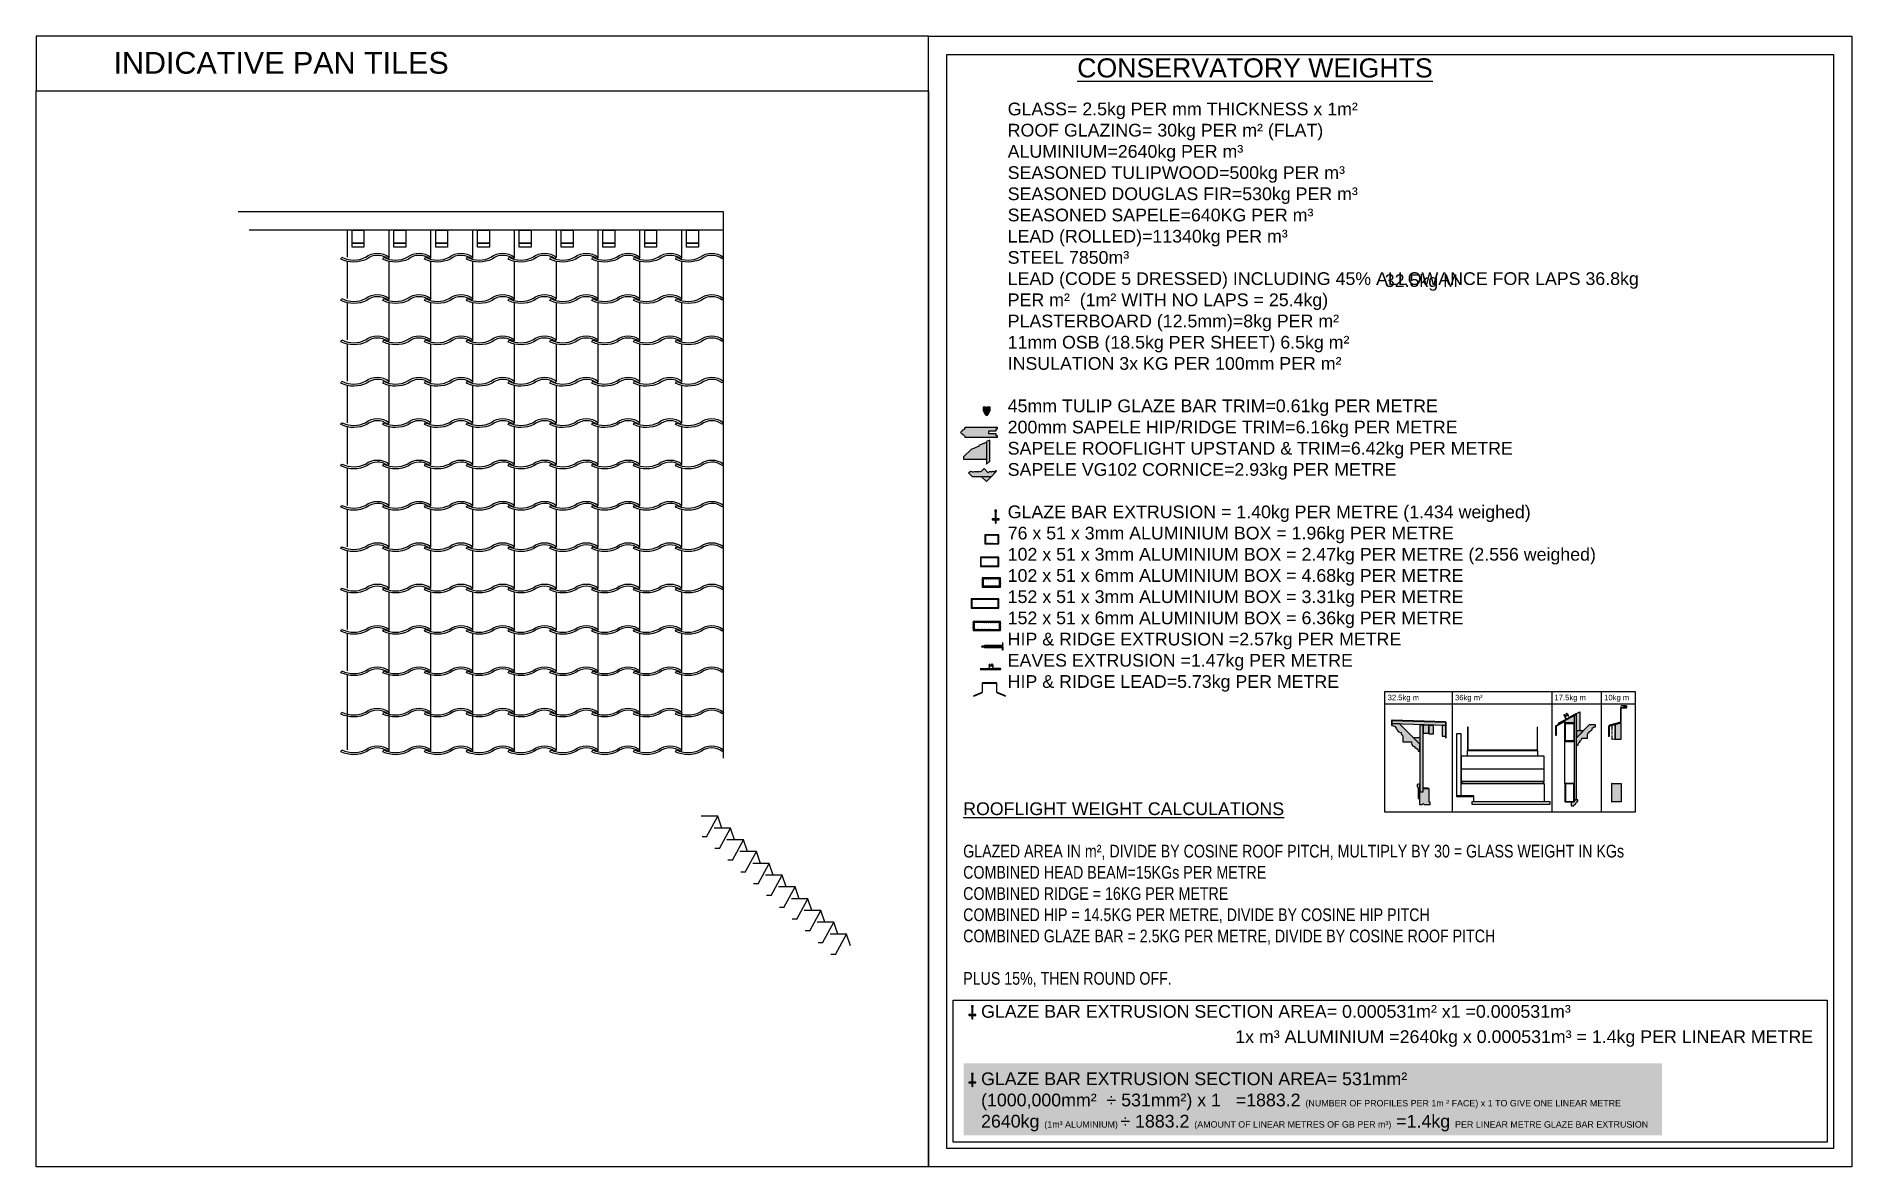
# Model space of a CAD drawing. Header units: millimetres. Extents: x 0 to 23312, y -3206 to 11448.
# Drawn here: x 13143 to 23130, y -3206 to 3014 of the extents above; entities that cross this region are included whole.
import ezdxf

# ---------------------------------------------------------------- set-up
doc = ezdxf.new("R2010")
doc.units = ezdxf.units.MM
doc.header["$LTSCALE"] = 10
doc.linetypes.add('HIDDEN', pattern=[0.375, 0.25, -0.125])
for name, color, linetype in [('10 - Frame Outline', 142, 'Continuous'), ('40 - Detail Outline', 142, 'Continuous'), ('41 - Detail', 7, 'Continuous'), ('42 - Detail Hatch', 251, 'Continuous')]:
    doc.layers.add(name, color=color, linetype=linetype)
doc.styles.add('1-20', font='romans.shx', dxfattribs={"width": 0.8, "height": 40})
doc.linetypes.add('BATTING', pattern='A,0.00254,-2.54,[134,ltypeshp.shx,S=2.54,R=0,X=-2.54,Y=0],-5.08,[134,ltypeshp.shx,S=2.54,R=180,X=2.54,Y=0],-2.54', length=10.16254)
pattern_1 = [(315, (-5612.4656, 522622.8253), (1.122532015, 1.122532015), [])]

msp = doc.modelspace()

# ---------------------------------------------------------------- texts
at = {"layer": '41 - Detail', "color": 3, "insert": (14489.471, 2867.615), "char_height": 120, "width": 5616.64438, "attachment_point": 5, "style": '1-20'}
msp.add_mtext('\\A1;{\\fArial|b0|i0|c0|p34;\\W1;INDICATIVE PAN TILES}', dxfattribs=at)
at = {"layer": '41 - Detail', "attachment_point": 1, "style": '1-20'}
for s, insert, char_height, width in [('{\\fArial|b0|i0|c0|p34;\\W1;\\L\\C3;CONSERVATORY WEIGHTS}', (18869.091, 2892.949), 105, 4408.40838), ('{\\fArial|b0|i0|c0|p34;\\W1;\\C3;GLASS= 2.5kg PER mm THICKNESS x 1m²\\PROOF GLAZING= 30kg PER m² (FLAT)\\PALUMINIUM=2640kg PER m³\\PSEASONED TULIPWOOD=500kg PER m³\\PSEASONED DOUGLAS FIR=530kg PER m³\\PSEASONED SAPELE=640KG PER m³\\PLEAD (ROLLED)=11340kg PER m³\\PSTEEL 7850m³\\PLEAD (CODE 5 DRESSED) INCLUDING 45% ALLOWANCE FOR LAPS 36.8kg PER m²  (1m² WITH NO LAPS = 25.4kg)\\PPLASTERBOARD (12.5mm)=8kg PER m²\\P11mm OSB (18.5kg PER SHEET) 6.5kg m²\\PINSULATION 3x KG PER 100mm PER m²\\P\\P45mm TULIP GLAZE BAR TRIM=0.61kg PER METRE\\P200mm SAPELE HIP/RIDGE TRIM=6.16kg PER METRE\\PSAPELE ROOFLIGHT UPSTAND & TRIM=6.42kg PER METRE\\PSAPELE VG102 CORNICE=2.93kg PER METRE\\P\\PGLAZE BAR EXTRUSION = 1.40kg PER METRE (1.434 weighed)\\P76 x 51 x 3mm ALUMINIUM BOX = 1.96kg PER METRE \\P102 x 51 x 3mm ALUMINIUM BOX = 2.47kg PER METRE (2.556 weighed)\\P102 x 51 x 6mm ALUMINIUM BOX = 4.68kg PER METRE\\P152 x 51 x 3mm ALUMINIUM BOX = 3.31kg PER METRE\\P152 x 51 x 6mm ALUMINIUM BOX = 6.36kg PER METRE\\PHIP & RIDGE EXTRUSION =2.57kg PER METRE\\PEAVES EXTRUSION =1.47kg PER METRE\\PHIP & RIDGE LEAD=5.73kg PER METRE }', (18486.675, 2649.389), 70, 3632.13901), ('{\\fArial|b0|i0|c0|p34;\\W1;\\C3;32.5kg M}', (20561.21, 1704.941), 70, 6672.70682), ('{\\fArial|b0|i0|c0|p34;\\W1;\\C3;32.5kg m}', (20577.112, -609.495), 30, 6672.70682), ('{\\fArial|b0|i0|c0|p34;\\W1;\\C3;36kg m²}', (20947.944, -609.495), 30, 6672.70682), ('{\\fArial|b0|i0|c0|p34;\\W1;\\C3;17.5kg m}', (21495.337, -609.495), 30, 6672.70682), ('{\\fArial|b0|i0|c0|p34;\\W1;\\C3;10kg m}', (21768.435, -609.495), 30, 6672.70682), ('{\\fArial|b0|i0|c0|p34;\\W1;\\L\\C3;ROOFLIGHT WEIGHT CALCULATIONS\\l\\P\\P\\W0.8;GLAZED AREA IN m², DIVIDE BY COSINE ROOF PITCH, MULTIPLY BY 30 = GLASS WEIGHT IN KGs\\PCOMBINED HEAD BEAM=15KGs PER METRE\\PCOMBINED RIDGE = 16KG PER METRE\\PCOMBINED HIP = 14.5KG PER METRE, DIVIDE BY COSINE HIP PITCH\\PCOMBINED GLAZE BAR = 2.5KG PER METRE, DIVIDE BY COSINE ROOF PITCH\\P\\PPLUS 15%, THEN ROUND OFF. }', (18241.865, -1201.375), 70, 5072.36712), ('{\\fArial|b0|i0|c0|p34;\\W1;\\C3;GLAZE BAR EXTRUSION SECTION AREA= 0.000531m² x1 =0.000531m³}', (18340.264, -2316.706), 70, 6672.70682), ('{\\fArial|b0|i0|c0|p34;\\W1;\\C3;1x m³ ALUMINIUM =2640kg x 0.000531m³ = 1.4kg PER LINEAR METRE}', (19738.552, -2455.694), 70, 6672.70682), ('{\\fArial|b0|i0|c0|p34;\\W1;\\C3;GLAZE BAR EXTRUSION SECTION AREA= 531mm²\\P(1000,000mm²  ÷ 531mm²) x 1\\H0.5x;      \\H2x;=1883.2 \\H0.5x;(NUMBER OF PROFILES PER 1m ² FACE) x 1 TO GIVE ONE LINEAR METRE\\H2x;\\P2640kg \\H0.5x;(1m³ ALUMINIUM) \\H2x;÷ 1883.2 \\H0.5x;(AMOUNT OF LINEAR METRES OF GB PER m³)\\H2x; =1.4kg \\H0.5x;PER LINEAR METRE GLAZE BAR EXTRUSION}', (18340.264, -2687.56), 70, 6672.70682)]:
    msp.add_mtext(s, dxfattribs=dict(at, insert=insert, char_height=char_height, width=width))

# ---------------------------------------------------------------- hatches: boundary and pattern name
h = msp.add_hatch()
h.set_pattern_fill('ANSI31', color=251, scale=0.5, style=0)
h.set_pattern_definition([(45, (-15825.3128, -22641.0953), (-1.122532015, 1.122532015), [])])
edge = h.paths.add_edge_path()
edge.add_line((18423.448, 344.305), (18422.448, 344.305))
edge.add_line((18422.448, 344.305), (18423.448, 349.305))
edge.add_line((18423.448, 349.305), (18422.448, 349.305))
edge.add_line((18422.448, 349.305), (18423.448, 354.305))
edge.add_line((18423.448, 354.305), (18439.248, 354.305))
edge.add_arc((18439.248, 355.305), 1, 270, 360)
edge.add_line((18440.248, 355.305), (18440.248, 358.305))
edge.add_arc((18439.248, 358.305), 1, 0, 90)
edge.add_line((18439.248, 359.305), (18429.248, 359.305))
edge.add_line((18429.248, 359.305), (18429.248, 358.555))
edge.add_arc((18428.498, 358.555), 0.75, -90, 0, ccw=False)
edge.add_line((18428.498, 357.805), (18424.198, 357.805))
edge.add_arc((18424.198, 358.555), 0.75, 180, 270, ccw=False)
edge.add_line((18423.448, 358.555), (18423.448, 400.005))
edge.add_line((18423.448, 400.005), (18425.198, 400.005))
edge.add_arc((18425.198, 400.755), 0.75, 270, 360)
edge.add_line((18425.948, 400.755), (18425.948, 406.555))
edge.add_arc((18425.198, 406.555), 0.75, 0, 90)
edge.add_line((18425.198, 407.305), (18421.448, 407.305))
edge.add_line((18421.448, 407.305), (18420.948, 406.805))
edge.add_line((18420.948, 406.805), (18420.448, 407.305))
edge.add_line((18420.448, 407.305), (18416.698, 407.305))
edge.add_arc((18416.698, 406.555), 0.75, 90, 180)
edge.add_line((18415.948, 406.555), (18415.948, 400.755))
edge.add_arc((18416.698, 400.755), 0.75, 180, 270)
edge.add_line((18416.698, 400.005), (18418.448, 400.005))
edge.add_line((18418.448, 400.005), (18418.448, 358.555))
edge.add_arc((18417.698, 358.555), 0.75, -90, 0, ccw=False)
edge.add_line((18417.698, 357.805), (18413.398, 357.805))
edge.add_arc((18413.398, 358.555), 0.75, 180, 270, ccw=False)
edge.add_line((18412.648, 358.555), (18412.648, 359.305))
edge.add_line((18412.648, 359.305), (18402.648, 359.305))
edge.add_arc((18402.648, 358.305), 1, 90, 180)
edge.add_line((18401.648, 358.305), (18401.648, 355.305))
edge.add_arc((18402.648, 355.305), 1, 180, 270)
edge.add_line((18402.648, 354.305), (18418.448, 354.305))
edge.add_line((18418.448, 354.305), (18419.448, 349.305))
edge.add_line((18419.448, 349.305), (18418.448, 349.305))
edge.add_line((18418.448, 349.305), (18419.448, 344.305))
edge.add_line((18419.448, 344.305), (18418.448, 344.305))
edge.add_line((18418.448, 344.305), (18419.448, 339.305))
edge.add_line((18419.448, 339.305), (18418.448, 339.305))
edge.add_line((18418.448, 339.305), (18418.987, 335.913))
edge.add_arc((18420.948, 336.305), 2, 191.3099325, 348.6900675)
edge.add_line((18422.909, 335.913), (18423.448, 339.305))
edge.add_line((18423.448, 339.305), (18422.448, 339.305))
edge.add_line((18422.448, 339.305), (18423.448, 344.305))
h = msp.add_hatch()
h.set_pattern_fill('ANSI31', color=251, scale=0.5, angle=-90, style=0)
h.set_pattern_definition([(315, (15668.4983, 9137.0418), (1.12253202, 1.12253202), [])])
h.paths.add_polyline_path([(18361.526, 271.444), (18361.526, 220.644), (18438.126, 220.644), (18438.126, 271.444)])
h.paths.add_polyline_path([(18364.726, 268.244), (18364.726, 223.844), (18434.926, 223.844), (18434.926, 268.244)], flags=16)
h = msp.add_hatch()
h.set_pattern_fill('ANSI31', color=251, scale=0.5, angle=-90, style=0)
h.set_pattern_definition([(315, (15668.4983, 9013.6915), (1.12253202, 1.12253202), [])])
h.paths.add_polyline_path([(18336.526, 148.094), (18336.526, 97.294), (18438.126, 97.294), (18438.126, 148.094)])
h.paths.add_polyline_path([(18339.726, 144.894), (18339.726, 100.494), (18434.926, 100.494), (18434.926, 144.894)], flags=16)
h = msp.add_hatch()
h.set_pattern_fill('ANSI31', color=251, scale=0.5, angle=-90, style=0)
h.set_pattern_definition([(315, (15732.0109, 8908.6851), (1.12253202, 1.12253202), [])])
h.paths.add_polyline_path([(18447.452, 34.575), (18345.852, 34.575), (18345.852, -16.225), (18447.452, -16.225)])
h.paths.add_polyline_path([(18441.102, -9.875), (18352.202, -9.875), (18352.202, 28.225), (18441.102, 28.225)], flags=16)
h = msp.add_hatch()
h.set_pattern_fill('ANSI31', color=251, scale=0.5, angle=-90, style=0)
h.set_pattern_definition([(315, (15668.4983, 8783.862), (1.12253202, 1.12253202), [])])
h.paths.add_polyline_path([(18286.526, -81.736), (18286.526, -132.536), (18438.126, -132.536), (18438.126, -81.736)])
h.paths.add_polyline_path([(18289.726, -84.936), (18289.726, -129.336), (18434.926, -129.336), (18434.926, -84.936)], flags=16)
h = msp.add_hatch()
h.set_pattern_fill('ANSI31', color=251, scale=0.5, angle=-90, style=0)
h.set_pattern_definition([(315, (15732.0109, 8668.8373), (1.12253202, 1.12253202), [])])
h.paths.add_polyline_path([(18447.452, -205.272), (18295.852, -205.272), (18295.852, -256.072), (18447.452, -256.072)])
h.paths.add_polyline_path([(18441.102, -249.722), (18302.202, -249.722), (18302.202, -211.622), (18441.102, -211.622)], flags=16)
h = msp.add_hatch()
h.set_pattern_fill('ANSI31', color=251, scale=0.5, style=0)
h.set_pattern_definition([(45, (-15954.0177, -25368.7842), (-1.122532015, 1.122532015), [])])
edge = h.paths.add_edge_path()
edge.add_line((18294.743, -2383.383), (18293.743, -2383.383))
edge.add_line((18293.743, -2383.383), (18294.743, -2378.383))
edge.add_line((18294.743, -2378.383), (18293.743, -2378.383))
edge.add_line((18293.743, -2378.383), (18294.743, -2373.383))
edge.add_line((18294.743, -2373.383), (18310.543, -2373.383))
edge.add_arc((18310.543, -2372.383), 1, 270, 360)
edge.add_line((18311.543, -2372.383), (18311.543, -2369.383))
edge.add_arc((18310.543, -2369.383), 1, 0, 90)
edge.add_line((18310.543, -2368.383), (18300.543, -2368.383))
edge.add_line((18300.543, -2368.383), (18300.543, -2369.133))
edge.add_arc((18299.793, -2369.133), 0.75, -90, 0, ccw=False)
edge.add_line((18299.793, -2369.883), (18295.493, -2369.883))
edge.add_arc((18295.493, -2369.133), 0.75, 180, 270, ccw=False)
edge.add_line((18294.743, -2369.133), (18294.743, -2327.683))
edge.add_line((18294.743, -2327.683), (18296.493, -2327.683))
edge.add_arc((18296.493, -2326.933), 0.75, 270, 360)
edge.add_line((18297.243, -2326.933), (18297.243, -2321.133))
edge.add_arc((18296.493, -2321.133), 0.75, 0, 90)
edge.add_line((18296.493, -2320.383), (18292.743, -2320.383))
edge.add_line((18292.743, -2320.383), (18292.243, -2320.883))
edge.add_line((18292.243, -2320.883), (18291.743, -2320.383))
edge.add_line((18291.743, -2320.383), (18287.993, -2320.383))
edge.add_arc((18287.993, -2321.133), 0.75, 90, 180)
edge.add_line((18287.243, -2321.133), (18287.243, -2326.933))
edge.add_arc((18287.993, -2326.933), 0.75, 180, 270)
edge.add_line((18287.993, -2327.683), (18289.743, -2327.683))
edge.add_line((18289.743, -2327.683), (18289.743, -2369.133))
edge.add_arc((18288.993, -2369.133), 0.75, -90, 0, ccw=False)
edge.add_line((18288.993, -2369.883), (18284.693, -2369.883))
edge.add_arc((18284.693, -2369.133), 0.75, 180, 270, ccw=False)
edge.add_line((18283.943, -2369.133), (18283.943, -2368.383))
edge.add_line((18283.943, -2368.383), (18273.943, -2368.383))
edge.add_arc((18273.943, -2369.383), 1, 90, 180)
edge.add_line((18272.943, -2369.383), (18272.943, -2372.383))
edge.add_arc((18273.943, -2372.383), 1, 180, 270)
edge.add_line((18273.943, -2373.383), (18289.743, -2373.383))
edge.add_line((18289.743, -2373.383), (18290.743, -2378.383))
edge.add_line((18290.743, -2378.383), (18289.743, -2378.383))
edge.add_line((18289.743, -2378.383), (18290.743, -2383.383))
edge.add_line((18290.743, -2383.383), (18289.743, -2383.383))
edge.add_line((18289.743, -2383.383), (18290.743, -2388.383))
edge.add_line((18290.743, -2388.383), (18289.743, -2388.383))
edge.add_line((18289.743, -2388.383), (18290.282, -2391.776))
edge.add_arc((18292.243, -2391.383), 2, 191.3099325, 348.6900675)
edge.add_line((18294.204, -2391.776), (18294.743, -2388.383))
edge.add_line((18294.743, -2388.383), (18293.743, -2388.383))
edge.add_line((18293.743, -2388.383), (18294.743, -2383.383))
h = msp.add_hatch()
h.set_pattern_fill('ANSI31', color=251, scale=0.5, style=0)
h.set_pattern_definition([(45, (-15954.0177, -25740.939), (-1.122532015, 1.122532015), [])])
edge = h.paths.add_edge_path()
edge.add_line((18294.743, -2755.538), (18293.743, -2755.538))
edge.add_line((18293.743, -2755.538), (18294.743, -2750.538))
edge.add_line((18294.743, -2750.538), (18293.743, -2750.538))
edge.add_line((18293.743, -2750.538), (18294.743, -2745.538))
edge.add_line((18294.743, -2745.538), (18310.543, -2745.538))
edge.add_arc((18310.543, -2744.538), 1, 270, 360)
edge.add_line((18311.543, -2744.538), (18311.543, -2741.538))
edge.add_arc((18310.543, -2741.538), 1, 0, 90)
edge.add_line((18310.543, -2740.538), (18300.543, -2740.538))
edge.add_line((18300.543, -2740.538), (18300.543, -2741.288))
edge.add_arc((18299.793, -2741.288), 0.75, -90, 0, ccw=False)
edge.add_line((18299.793, -2742.038), (18295.493, -2742.038))
edge.add_arc((18295.493, -2741.288), 0.75, 180, 270, ccw=False)
edge.add_line((18294.743, -2741.288), (18294.743, -2699.838))
edge.add_line((18294.743, -2699.838), (18296.493, -2699.838))
edge.add_arc((18296.493, -2699.088), 0.75, 270, 360)
edge.add_line((18297.243, -2699.088), (18297.243, -2693.288))
edge.add_arc((18296.493, -2693.288), 0.75, 0, 90)
edge.add_line((18296.493, -2692.538), (18292.743, -2692.538))
edge.add_line((18292.743, -2692.538), (18292.243, -2693.038))
edge.add_line((18292.243, -2693.038), (18291.743, -2692.538))
edge.add_line((18291.743, -2692.538), (18287.993, -2692.538))
edge.add_arc((18287.993, -2693.288), 0.75, 90, 180)
edge.add_line((18287.243, -2693.288), (18287.243, -2699.088))
edge.add_arc((18287.993, -2699.088), 0.75, 180, 270)
edge.add_line((18287.993, -2699.838), (18289.743, -2699.838))
edge.add_line((18289.743, -2699.838), (18289.743, -2741.288))
edge.add_arc((18288.993, -2741.288), 0.75, -90, 0, ccw=False)
edge.add_line((18288.993, -2742.038), (18284.693, -2742.038))
edge.add_arc((18284.693, -2741.288), 0.75, 180, 270, ccw=False)
edge.add_line((18283.943, -2741.288), (18283.943, -2740.538))
edge.add_line((18283.943, -2740.538), (18273.943, -2740.538))
edge.add_arc((18273.943, -2741.538), 1, 90, 180)
edge.add_line((18272.943, -2741.538), (18272.943, -2744.538))
edge.add_arc((18273.943, -2744.538), 1, 180, 270)
edge.add_line((18273.943, -2745.538), (18289.743, -2745.538))
edge.add_line((18289.743, -2745.538), (18290.743, -2750.538))
edge.add_line((18290.743, -2750.538), (18289.743, -2750.538))
edge.add_line((18289.743, -2750.538), (18290.743, -2755.538))
edge.add_line((18290.743, -2755.538), (18289.743, -2755.538))
edge.add_line((18289.743, -2755.538), (18290.743, -2760.538))
edge.add_line((18290.743, -2760.538), (18289.743, -2760.538))
edge.add_line((18289.743, -2760.538), (18290.282, -2763.931))
edge.add_arc((18292.243, -2763.538), 2, 191.3099325, 348.6900675)
edge.add_line((18294.204, -2763.931), (18294.743, -2760.538))
edge.add_line((18294.743, -2760.538), (18293.743, -2760.538))
edge.add_line((18293.743, -2760.538), (18294.743, -2755.538))
at = {"layer": '40 - Detail Outline', "ltscale": 10}
h = msp.add_hatch(color=254, dxfattribs=at)
h.dxf.hatch_style = 1
edge = h.paths.add_edge_path()
edge.add_line((18390.4, 973.052), (18373.4, 973.052))
edge.add_line((18373.4, 973.052), (18373.4, 952.052))
edge.add_line((18373.4, 952.052), (18368.4, 952.052))
edge.add_line((18368.4, 952.052), (18368.4, 973.052))
edge.add_line((18368.4, 973.052), (18351.4, 973.052))
edge.add_line((18351.4, 973.052), (18351.4, 953.052))
edge.add_line((18351.4, 953.052), (18353.9, 953.052))
edge.add_arc((18367.848, 953.067), 13.948, 180.0638633, 223.0180885)
edge.add_arc((18347.452, 934.036), 13.948, 0.0638633, 43.0180885, ccw=False)
edge.add_line((18361.4, 934.052), (18364.9, 934.052))
edge.add_arc((18370.9, 934.052), 6, 180, 360)
edge.add_line((18376.9, 934.052), (18380.4, 934.052))
edge.add_arc((18394.308, 934.052), 13.908, 136.9180482, 180, ccw=False)
edge.add_arc((18373.992, 953.052), 13.908, 316.9180482, 360)
edge.add_line((18387.9, 953.052), (18390.4, 953.052))
edge.add_line((18390.4, 953.052), (18390.4, 973.052))
h = msp.add_hatch(color=254, dxfattribs=at)
h.dxf.hatch_style = 1
h.paths.add_polyline_path([(18253.218, 862.619, -0.41421356), (18239.218, 848.62), (18239.218, 844.62, 0.83333333), (18239.218, 820.62, -0.41421356), (18253.218, 806.619), (18429.218, 806.62), (18429.218, 816.62), (18421.218, 816.62), (18421.218, 827.619), (18381.145, 827.619), (18381.145, 841.619), (18421.218, 841.619), (18421.218, 852.62), (18429.218, 852.62), (18429.218, 862.619)])
h = msp.add_hatch(color=254, dxfattribs=at)
h.dxf.hatch_style = 1
h.paths.add_polyline_path([(18287.014, 742.894), (18331.02, 761.122), (18329.872, 763.894), (18370.955, 780.911), (18370.955, 685.911), (18245.955, 685.911), (18245.955, 701.835)])
h.paths.add_polyline_path([(18370.955, 659.513), (18388.955, 676.793), (18388.955, 792.696), (18370.955, 785.24)])
h = msp.add_hatch(color=254, dxfattribs=at)
h.dxf.hatch_style = 1
h.paths.add_polyline_path([(18395.699, 590.756), (18343.373, 590.756), (18369.536, 564.593)])
edge = h.paths.add_edge_path()
edge.add_line((18425.666, 620.722), (18395.699, 590.756))
edge.add_line((18395.699, 590.756), (18292.997, 590.756))
edge.add_line((18292.997, 590.756), (18271.516, 612.237))
edge.add_line((18271.516, 612.237), (18281.416, 622.137))
edge.add_arc((18295.94, 639.05), 22.294, 229.3462906, 293.867859)
edge.add_arc((18312.694, 603.245), 17.248, 46.5783672, 116.6357825, ccw=False)
edge.add_line((18324.549, 615.773), (18329.534, 620.758))
edge.add_arc((18335.863, 628.501), 10, 230.7391705, 315)
edge.add_line((18342.934, 621.43), (18356.723, 635.218))
edge.add_line((18356.723, 635.218), (18378.997, 612.944))
edge.add_line((18378.997, 612.944), (18382.179, 616.126))
edge.add_arc((18389.957, 608.348), 11, 45, 135, ccw=False)
edge.add_line((18397.735, 616.126), (18402.361, 620.752))
edge.add_arc((18409.023, 629.439), 10.948, 232.5139423, 315)
edge.add_line((18416.765, 621.698), (18420.728, 625.66))
edge.add_line((18420.728, 625.66), (18425.666, 620.722))
h = msp.add_hatch(color=254, dxfattribs=at)
h.dxf.hatch_style = 1
h.paths.add_polyline_path([(18425.423, -544.289), (18348.423, -544.289, 0.41421742), (18346.123, -546.589), (18346.124, -592.804, -0.3033395), (18343.531, -596.685), (18299.287, -615.013), (18299.976, -616.676), (18344.22, -598.348, 0.3033395), (18347.924, -592.804), (18347.923, -546.589, -0.41421742), (18348.423, -546.089), (18425.423, -546.089, -0.41421231), (18425.923, -546.589), (18425.924, -592.803, 0.30333474), (18429.627, -598.346), (18473.872, -616.675), (18474.561, -615.012), (18430.316, -596.683, -0.30333474), (18427.724, -592.803), (18427.723, -546.589, 0.41421231)])
at = {"layer": '42 - Detail Hatch'}
h = msp.add_hatch(dxfattribs=at)
h.set_pattern_fill('ANSI31', color=251, scale=0.5, angle=-90, style=0)
h.set_pattern_definition(pattern_1)
h.paths.add_polyline_path([(18344.237, -341.306), (18344.237, -344.306), (18374.228, -344.306), (18374.228, -341.306), (18442.737, -341.306), (18442.737, -344.306), (18458.737, -344.306), (18460.737, -342.306), (18460.737, -324.306), (18457.737, -324.306), (18457.737, -338.306), (18359.228, -338.306), (18359.228, -341.306)])
h = msp.add_hatch(dxfattribs=at)
h.set_pattern_fill('ANSI31', color=251, scale=0.5, angle=-90, style=0)
h.set_pattern_definition(pattern_1)
h.paths.add_polyline_path([(18344.237, -347.306), (18344.237, -344.306), (18374.228, -344.306), (18374.228, -347.306), (18442.737, -347.306), (18442.737, -344.306), (18458.737, -344.306), (18460.737, -346.306), (18460.737, -364.306), (18457.737, -364.306), (18457.737, -350.306), (18359.228, -350.306), (18359.228, -347.306)])
h = msp.add_hatch(dxfattribs=at)
h.set_pattern_fill('ANSI31', color=251, scale=0.5, angle=-22.5, style=0)
h.set_pattern_definition([(225, (18447.0283, -469.5381), (1.122532, -1.122532), [])])
edge = h.paths.add_edge_path()
edge.add_arc((18337.028, -468.538), 1, 180, 269.9987856)
edge.add_line((18337.028, -469.538), (18447.028, -469.538))
edge.add_arc((18447.028, -468.538), 1, 270, 360)
edge.add_line((18448.028, -468.538), (18448.028, -466.538))
edge.add_arc((18447.028, -466.538), 1, 0, 90)
edge.add_line((18447.028, -465.538), (18406.328, -465.538))
edge.add_arc((18405.328, -465.538), 1, -90, 0, ccw=False)
edge.add_line((18405.328, -466.538), (18388.828, -466.538))
edge.add_arc((18388.828, -465.038), 1.5, 180, 270, ccw=False)
edge.add_line((18387.328, -465.038), (18387.328, -450.038))
edge.add_line((18387.328, -450.038), (18403.328, -450.038))
edge.add_line((18403.328, -450.038), (18403.328, -456.288))
edge.add_arc((18404.328, -456.288), 1, 180, 270)
edge.add_line((18404.328, -457.288), (18405.328, -457.288))
edge.add_arc((18405.328, -456.288), 1, 270, 360)
edge.add_line((18406.328, -456.288), (18406.328, -448.538))
edge.add_arc((18404.828, -448.538), 1.5, 0, 90)
edge.add_line((18404.828, -447.038), (18404.578, -447.038))
edge.add_line((18404.578, -447.038), (18404.578, -441.038))
edge.add_arc((18404.078, -441.038), 0.5, 0, 8.1766271)
edge.add_ellipse((18403.927, -438.012), major_axis=(3.75, 0), ratio=0.8, start_angle=249.6897197, end_angle=279.9153313, ccw=False)
edge.add_arc((18403.078, -441.038), 0.5, 154.8085127, 180)
edge.add_line((18402.578, -441.038), (18402.578, -446.538))
edge.add_arc((18402.078, -446.538), 0.5, -90, 0, ccw=False)
edge.add_line((18402.078, -447.038), (18399.878, -447.038))
edge.add_arc((18399.878, -446.538), 0.5, 180, 270, ccw=False)
edge.add_line((18399.378, -446.538), (18399.378, -441.913))
edge.add_arc((18399.878, -441.913), 0.5, 90, 180, ccw=False)
edge.add_line((18399.878, -441.413), (18400.177, -441.376))
edge.add_arc((18399.303, -441.413), 0.875, 2.4585502, 90)
edge.add_line((18399.303, -440.538), (18398.553, -440.538))
edge.add_arc((18398.553, -441.713), 1.175, 90, 180)
edge.add_line((18397.378, -441.713), (18397.378, -447.038))
edge.add_line((18397.378, -447.038), (18387.328, -447.038))
edge.add_line((18387.328, -447.038), (18387.328, -441.538))
edge.add_arc((18386.328, -441.538), 1, 0, 90)
edge.add_line((18386.328, -440.538), (18385.328, -440.538))
edge.add_arc((18385.328, -441.538), 1, 90, 180)
edge.add_line((18384.328, -441.538), (18384.328, -465.038))
edge.add_arc((18382.828, -465.038), 1.5, -90, 0, ccw=False)
edge.add_line((18382.828, -466.538), (18337.028, -466.538))
edge.add_arc((18337.028, -467.538), 1, 90, 180)
edge.add_line((18336.028, -467.538), (18336.028, -468.538))
at = {"layer": '42 - Detail Hatch', "ltscale": 10}
h = msp.add_hatch(color=253, dxfattribs=at)
h.dxf.hatch_style = 1
h.paths.add_polyline_path([(20896.514, -778.885), (20876.514, -778.187), (20876.514, -837.937), (20896.514, -837.937)])
h.paths.add_polyline_path([(20716.514, -844.855), (20641.644, -769.985), (20600.514, -768.549), (20600.514, -778.549, -0.27726982), (20625.514, -797.549, 0.27726982), (20650.514, -816.549), (20650.514, -827.049, -0.41421356), (20660.514, -837.049), (20660.514, -868.049), (20708.514, -868.049), (20708.514, -875.549, 0.41421356), (20726.514, -893.549), (20726.514, -901.549, -0.40961588), (20745.015, -920.343), (20753.514, -920.343), (20753.514, -881.855)])
h.paths.add_polyline_path([(20753.514, -844.855), (20716.514, -844.855), (20753.514, -881.855)], flags=17)
h.paths.add_polyline_path([(20771.514, -775.638), (20753.514, -775.638), (20753.514, -1144.217), (20771.514, -1144.217)])
h.paths.add_polyline_path([(20803.514, -782.217), (20803.514, -775.638), (20771.514, -775.638), (20771.514, -820.638), (20803.514, -820.638)])
h.paths.add_polyline_path([(20828.514, -782.217, 0.41421356), (20825.514, -779.217), (20806.514, -779.217, 0.41421356), (20803.514, -782.217), (20803.514, -824.217), (20828.514, -824.217)])
h.paths.add_polyline_path([(20803.514, -1124.217), (20771.514, -1124.217), (20771.514, -1144.217), (20753.514, -1144.217), (20753.514, -1179.217), (20753.514, -1214.217), (20767.059, -1214.217, -1), (20777.059, -1214.217), (20809.514, -1214.217), (20809.514, -1198.217), (20803.514, -1198.217)])
h.paths.add_polyline_path([(20753.514, -1099.217), (20739.514, -1102.968), (20739.514, -1115.968, -0.41421356), (20745.514, -1121.968), (20745.514, -1179.217), (20753.514, -1179.217)])
h.paths.add_polyline_path([(20896.505, -778.885), (20600.514, -768.549), (20600.514, -750.538), (20896.514, -760.874)])
h = msp.add_hatch(color=253, dxfattribs=at)
h.dxf.hatch_style = 1
h.paths.add_polyline_path([(21683.539, -819.857), (21683.539, -812.807, 0.31557424), (21699.434, -800.999, -0.28920989), (21718.539, -786.807), (21718.539, -772.807), (21688.16, -772.807), (21615.539, -845.428), (21615.539, -887.807), (21622.522, -887.807), (21622.522, -882.203, -0.3763039), (21632.039, -871.348), (21632.039, -864.807, 0.41421356), (21643.039, -853.807), (21643.039, -849.307), (21674.539, -849.307), (21674.539, -829.807, -0.38517039)])
h.paths.add_polyline_path([(21652.539, -808.428), (21615.539, -808.428), (21615.539, -845.428)], flags=17)
h.paths.add_polyline_path([(21633.539, -703.513), (21615.539, -712.883), (21615.539, -808.428), (21633.539, -808.428)])
h.paths.add_polyline_path([(21615.539, -717.393), (21603.539, -723.64), (21603.539, -764.217), (21603.539, -1186.717), (21615.539, -1186.717)])
h.paths.add_polyline_path([(21623.539, -1196.717), (21623.539, -1186.717), (21603.539, -1186.717), (21603.539, -1199.217), (21586.539, -1199.217), (21586.539, -1219.717), (21600.539, -1219.717), (21600.539, -1216.717, 0.28408852), (21612.039, -1206.717, -0.35117478)])
h.paths.add_polyline_path([(21603.539, -723.64), (21570.568, -740.803), (21552.539, -750.189), (21552.539, -764.217), (21603.539, -764.217)])
h = msp.add_hatch(color=253, dxfattribs=at)
h.dxf.hatch_style = 1
h.paths.add_polyline_path([(21861.257, -763.421), (21829.257, -771.995), (21829.257, -853.503), (21861.257, -853.503)])
h.paths.add_polyline_path([(21861.257, -1097.217), (21811.257, -1097.217), (21811.257, -1199.217), (21861.257, -1199.217)])
at = {"layer": '42 - Detail Hatch'}
msp.add_hatch(color=254, dxfattribs=at).paths.add_polyline_path([(20775.014, -1124.217), (20800.014, -1124.217), (20800.014, -1123.217), (20775.014, -1123.217)])
at = {"layer": '42 - Detail Hatch', "ltscale": 10}
h = msp.add_hatch(dxfattribs=at)
h.set_pattern_fill('ANGLE', color=251, scale=4)
h.set_pattern_definition([(0, (0, 11447.776), (0, 27.94), [20.32, -7.62]), (90, (0, 11447.776), (-27.94, 2e-15), [20.32, -7.62])])
h.paths.add_polyline_path([(18243.959, -2638.215), (22085.641, -2638.215), (22085.641, -3033.636), (18243.959, -3033.636)])

# ---------------------------------------------------------------- linework, layer by layer
at = {"color": 3}
for p, q in [((20932.042, -590.499), (20932.042, -1255.443)), ((21479.435, -590.499), (21479.435, -1255.443)), ((21752.533, -590.499), (21752.533, -1255.443)), ((20561.21, -658.447), (21939.567, -658.447))]:
    msp.add_line(p, q, dxfattribs=at)
at = {"color": 251, "ltscale": 10}
msp.add_line((21891.257, -678.662), (21891.257, -680.462), dxfattribs=at)
at = {"color": 3}
msp.add_lwpolyline([(20561.21, -590.499), (21939.567, -590.499), (21939.567, -1255.443), (20561.21, -1255.443)], close=True, dxfattribs=at)
msp.add_lwpolyline([(21546.881, -720.44, 0.41421356), (21546.456, -721.789), (21557.307, -742.633, -0.41421356), (21556.669, -744.657), (21516.044, -765.804, 0.41421356), (21515.619, -767.153), (21516.081, -768.04, 0.41420735), (21517.43, -768.466), (21615.001, -717.673, 0.41421356), (21615.426, -716.324), (21614.503, -714.55, 0.41421356), (21613.154, -714.125), (21577.052, -732.918, -0.41421356), (21576.627, -734.267), (21561.991, -741.886, -0.41421356), (21559.968, -741.248), (21553.042, -727.943), (21567.234, -720.555), (21570.12, -726.099, 0.41421356), (21571.469, -726.524), (21572.356, -726.062, 0.41421356), (21572.781, -724.714), (21569.202, -717.839, 0.41421356), (21567.179, -717.201), (21566.958, -717.317), (21564.187, -711.995, 0.41421356), (21563.513, -711.782), (21562.626, -712.244, 0.41421356), (21562.413, -712.918), (21564.953, -717.797, -0.41421356), (21564.74, -718.471), (21562.789, -719.487, -0.41421356), (21562.114, -719.274), (21559.979, -715.172, -0.41421356), (21560.191, -714.498), (21560.439, -714.326, 0.40170069), (21559.277, -713.987), (21558.612, -714.333, 0.41421356), (21558.112, -715.918), (21560.571, -720.641), (21551.657, -725.282), (21549.117, -720.403, 0.41421356), (21547.768, -719.978, 0)], format="xyb", close=True)
at = {"layer": '10 - Frame Outline', "color": 7}
msp.add_lwpolyline([(21551.154, -754.292), (21552.539, -756.953), (21505.116, -781.641, 0.29147342), (21504.539, -782.547), (21504.539, -833.217), (21501.539, -833.217), (21501.539, -782.547, -0.29147342), (21503.849, -778.922)], format="xyb", close=True, dxfattribs=at)
at = {"layer": '40 - Detail Outline', "color": 9, "ltscale": 10}
for p, q in [((16923.764, 2047.878), (14253.227, 2047.878)), ((16923.764, -912.322), (16923.764, 2047.878)), ((16923.764, 1947.878), (14312.878, 1947.878))]:
    msp.add_line(p, q, dxfattribs=at)
at = {"layer": '40 - Detail Outline', "color": 251, "ltscale": 10}
for p, q in [((14853.764, 1798.358), (14853.764, 1947.878)), ((15083.764, 1798.358), (15083.764, 1947.878)), ((15313.764, 1798.358), (15313.764, 1947.878)), ((15543.764, 1798.358), (15543.764, 1947.878)), ((15773.764, 1798.358), (15773.764, 1947.878)), ((16003.764, 1798.358), (16003.764, 1947.878)), ((16233.764, 1798.358), (16233.764, 1947.878)), ((16463.764, 1798.358), (16463.764, 1947.878)), ((16693.764, 1798.358), (16693.764, 1947.878)), ((14853.764, 1570.791), (14853.764, 1775.575)), ((15083.764, 1570.791), (15083.764, 1775.575)), ((15313.764, 1570.791), (15313.764, 1775.575)), ((15543.764, 1570.791), (15543.764, 1775.575)), ((15773.764, 1570.791), (15773.764, 1775.575)), ((16003.764, 1570.791), (16003.764, 1775.575)), ((16233.764, 1570.791), (16233.764, 1775.575)), ((16463.764, 1570.791), (16463.764, 1775.575)), ((16693.764, 1570.791), (16693.764, 1775.575)), ((14853.764, 1343.223), (14853.764, 1548.007)), ((15083.764, 1343.223), (15083.764, 1548.007)), ((15313.764, 1343.223), (15313.764, 1548.007)), ((15543.764, 1343.223), (15543.764, 1548.007)), ((15773.764, 1343.223), (15773.764, 1548.007)), ((16003.764, 1343.223), (16003.764, 1548.007)), ((16233.764, 1343.223), (16233.764, 1548.007)), ((16463.764, 1343.223), (16463.764, 1548.007)), ((16693.764, 1343.223), (16693.764, 1548.007)), ((14853.764, 1115.656), (14853.764, 1320.44)), ((14853.764, 1115.656), (14853.764, 1320.44)), ((15083.764, 1115.656), (15083.764, 1320.44)), ((15083.764, 1115.656), (15083.764, 1320.44)), ((15313.764, 1115.656), (15313.764, 1320.44)), ((15313.764, 1115.656), (15313.764, 1320.44)), ((15543.764, 1115.656), (15543.764, 1320.44)), ((15543.764, 1115.656), (15543.764, 1320.44)), ((15773.764, 1115.656), (15773.764, 1320.44)), ((15773.764, 1115.656), (15773.764, 1320.44)), ((16003.764, 1115.656), (16003.764, 1320.44)), ((16003.764, 1115.656), (16003.764, 1320.44)), ((16233.764, 1115.656), (16233.764, 1320.44)), ((16233.764, 1115.656), (16233.764, 1320.44)), ((16463.764, 1115.656), (16463.764, 1320.44)), ((16463.764, 1115.656), (16463.764, 1320.44)), ((16693.764, 1115.656), (16693.764, 1320.44)), ((16693.764, 1115.656), (16693.764, 1320.44)), ((14853.764, 888.088), (14853.764, 1092.872)), ((15083.764, 888.088), (15083.764, 1092.872)), ((15313.764, 888.088), (15313.764, 1092.872)), ((15543.764, 888.088), (15543.764, 1092.872)), ((15773.764, 888.088), (15773.764, 1092.872)), ((16003.764, 888.088), (16003.764, 1092.872)), ((16233.764, 888.088), (16233.764, 1092.872)), ((16463.764, 888.088), (16463.764, 1092.872)), ((16693.764, 888.088), (16693.764, 1092.872)), ((14853.764, 660.521), (14853.764, 865.305)), ((15083.764, 660.521), (15083.764, 865.305)), ((15313.764, 660.521), (15313.764, 865.305)), ((15543.764, 660.521), (15543.764, 865.305)), ((15773.764, 660.521), (15773.764, 865.305)), ((16003.764, 660.521), (16003.764, 865.305)), ((16233.764, 660.521), (16233.764, 865.305)), ((16463.764, 660.521), (16463.764, 865.305)), ((16693.764, 660.521), (16693.764, 865.305)), ((14853.764, 432.954), (14853.764, 637.737)), ((15083.764, 432.954), (15083.764, 637.737)), ((15313.764, 432.954), (15313.764, 637.737)), ((15543.764, 432.954), (15543.764, 637.737)), ((15773.764, 432.954), (15773.764, 637.737)), ((16003.764, 432.954), (16003.764, 637.737)), ((16233.764, 432.954), (16233.764, 637.737)), ((16463.764, 432.954), (16463.764, 637.737)), ((16693.764, 432.954), (16693.764, 637.737)), ((14853.764, 205.386), (14853.764, 410.17)), ((15083.764, 205.386), (15083.764, 410.17)), ((15313.764, 205.386), (15313.764, 410.17)), ((15543.764, 205.386), (15543.764, 410.17)), ((15773.764, 205.386), (15773.764, 410.17)), ((16003.764, 205.386), (16003.764, 410.17)), ((16233.764, 205.386), (16233.764, 410.17)), ((16463.764, 205.386), (16463.764, 410.17)), ((16693.764, 205.386), (16693.764, 410.17)), ((14853.764, -22.181), (14853.764, 182.602)), ((15083.764, -22.181), (15083.764, 182.602)), ((15313.764, -22.181), (15313.764, 182.602)), ((15543.764, -22.181), (15543.764, 182.602)), ((15773.764, -22.181), (15773.764, 182.602)), ((16003.764, -22.181), (16003.764, 182.602)), ((16233.764, -22.181), (16233.764, 182.602)), ((16463.764, -22.181), (16463.764, 182.602)), ((16693.764, -22.181), (16693.764, 182.602)), ((14853.764, -249.749), (14853.764, -44.965)), ((15083.764, -249.749), (15083.764, -44.965)), ((15313.764, -249.749), (15313.764, -44.965)), ((15543.764, -249.749), (15543.764, -44.965)), ((15773.764, -249.749), (15773.764, -44.965)), ((16003.764, -249.749), (16003.764, -44.965)), ((16233.764, -249.749), (16233.764, -44.965)), ((16463.764, -249.749), (16463.764, -44.965)), ((16693.764, -249.749), (16693.764, -44.965)), ((14853.764, -477.316), (14853.764, -272.532)), ((15083.764, -477.316), (15083.764, -272.532)), ((15313.764, -477.316), (15313.764, -272.532)), ((15543.764, -477.316), (15543.764, -272.532)), ((15773.764, -477.316), (15773.764, -272.532)), ((16003.764, -477.316), (16003.764, -272.532)), ((16233.764, -477.316), (16233.764, -272.532)), ((16463.764, -477.316), (16463.764, -272.532)), ((16693.764, -477.316), (16693.764, -272.532)), ((14853.764, -704.884), (14853.764, -500.1)), ((15083.764, -704.884), (15083.764, -500.1)), ((15313.764, -704.884), (15313.764, -500.1)), ((15543.764, -704.884), (15543.764, -500.1)), ((15773.764, -704.884), (15773.764, -500.1)), ((16003.764, -704.884), (16003.764, -500.1)), ((16233.764, -704.884), (16233.764, -500.1)), ((16463.764, -704.884), (16463.764, -500.1)), ((16693.764, -704.884), (16693.764, -500.1)), ((14853.764, -912.322), (14853.764, -707.538)), ((15083.764, -912.322), (15083.764, -707.538)), ((15313.764, -912.322), (15313.764, -707.538)), ((15543.764, -912.322), (15543.764, -707.538)), ((15773.764, -912.322), (15773.764, -707.538)), ((16003.764, -912.322), (16003.764, -707.538)), ((16233.764, -912.322), (16233.764, -707.538)), ((16463.764, -912.322), (16463.764, -707.538)), ((16693.764, -912.322), (16693.764, -707.538))]:
    msp.add_line(p, q, dxfattribs=at)
at = {"layer": '40 - Detail Outline', "color": 7}
for p, q in [((21891.257, -670.462), (21861.257, -670.462)), ((21891.257, -680.462), (21861.257, -680.462))]:
    msp.add_line(p, q, dxfattribs=at)
at = {"layer": '40 - Detail Outline', "color": 7, "ltscale": 10}
msp.add_line((16923.764, -957.617), (16923.764, -912.322), dxfattribs=at)
at = {"layer": '40 - Detail Outline', "color": 251, "linetype": 'BATTING', "ltscale": 0.69}
msp.add_line((20981.238, -1016.217), (21437.238, -1016.217), dxfattribs=at)
at = {"layer": '40 - Detail Outline', "color": 3, "ltscale": 10}
for points in [[(18051.306, 3014.361), (23129.926, 3014.361), (23129.926, -3206.341), (18051.306, -3206.341)], [(18151.306, 2914.361), (23029.926, 2914.361), (23029.926, -3106.341), (18151.306, -3106.341)], [(18186.003, -2290.611), (22995.23, -2290.611), (22995.23, -3071.644), (18186.003, -3071.644)]]:
    msp.add_lwpolyline(points, close=True, dxfattribs=at)
at = {"layer": '40 - Detail Outline', "color": 251, "ltscale": 10}
for points in [[(14879.941, 1947.878), (14945.23, 1947.878), (14945.23, 1875.373), (14879.941, 1875.373)], [(15109.941, 1947.878), (15175.23, 1947.878), (15175.23, 1875.373), (15109.941, 1875.373)], [(15339.941, 1947.878), (15405.23, 1947.878), (15405.23, 1875.373), (15339.941, 1875.373)], [(15569.941, 1947.878), (15635.23, 1947.878), (15635.23, 1875.373), (15569.941, 1875.373)], [(15799.941, 1947.878), (15865.23, 1947.878), (15865.23, 1875.373), (15799.941, 1875.373)], [(16029.941, 1947.878), (16095.23, 1947.878), (16095.23, 1875.373), (16029.941, 1875.373)], [(16259.941, 1947.878), (16325.23, 1947.878), (16325.23, 1875.373), (16259.941, 1875.373)], [(16489.941, 1947.878), (16555.23, 1947.878), (16555.23, 1875.373), (16489.941, 1875.373)], [(16719.941, 1947.878), (16785.23, 1947.878), (16785.23, 1875.373), (16719.941, 1875.373)], [(14879.941, 1875.373), (14945.23, 1875.373), (14945.23, 1853.202), (14879.941, 1853.202)], [(15109.941, 1875.373), (15175.23, 1875.373), (15175.23, 1853.202), (15109.941, 1853.202)], [(15339.941, 1875.373), (15405.23, 1875.373), (15405.23, 1853.202), (15339.941, 1853.202)], [(15569.941, 1875.373), (15635.23, 1875.373), (15635.23, 1853.202), (15569.941, 1853.202)], [(15799.941, 1875.373), (15865.23, 1875.373), (15865.23, 1853.202), (15799.941, 1853.202)], [(16029.941, 1875.373), (16095.23, 1875.373), (16095.23, 1853.202), (16029.941, 1853.202)], [(16259.941, 1875.373), (16325.23, 1875.373), (16325.23, 1853.202), (16259.941, 1853.202)], [(16489.941, 1875.373), (16555.23, 1875.373), (16555.23, 1853.202), (16489.941, 1853.202)], [(16719.941, 1875.373), (16785.23, 1875.373), (16785.23, 1853.202), (16719.941, 1853.202)]]:
    msp.add_lwpolyline(points, close=True, dxfattribs=at)
at = {"layer": '40 - Detail Outline', "color": 252, "ltscale": 10}
for points in [[(14823.729, 1798.358, 0.23380075), (14953.706, 1798.358, -0.34034722), (15083.764, 1798.358), (15076.127, 1789.758, 0.34035415), (14960.261, 1788.777, -0.23651638), (14818.63, 1788.049)], [(15053.729, 1798.358, 0.23380075), (15183.706, 1798.358, -0.34034722), (15313.764, 1798.358), (15306.127, 1789.758, 0.34035415), (15190.261, 1788.777, -0.23651638), (15048.63, 1788.049)], [(15283.729, 1798.358, 0.23380075), (15413.706, 1798.358, -0.34034722), (15543.764, 1798.358), (15536.127, 1789.758, 0.34035415), (15420.261, 1788.777, -0.23651638), (15278.63, 1788.049)], [(15513.729, 1798.358, 0.23380075), (15643.706, 1798.358, -0.34034722), (15773.764, 1798.358), (15766.127, 1789.758, 0.34035415), (15650.261, 1788.777, -0.23651638), (15508.63, 1788.049)], [(15743.729, 1798.358, 0.23380075), (15873.706, 1798.358, -0.34034722), (16003.764, 1798.358), (15996.127, 1789.758, 0.34035415), (15880.261, 1788.777, -0.23651638), (15738.63, 1788.049)], [(15973.729, 1798.358, 0.23380075), (16103.706, 1798.358, -0.34034722), (16233.764, 1798.358), (16226.127, 1789.758, 0.34035415), (16110.261, 1788.777, -0.23651638), (15968.63, 1788.049)], [(16203.729, 1798.358, 0.23380075), (16333.706, 1798.358, -0.34034722), (16463.764, 1798.358), (16456.127, 1789.758, 0.34035415), (16340.261, 1788.777, -0.23651638), (16198.63, 1788.049)], [(16433.729, 1798.358, 0.23380075), (16563.706, 1798.358, -0.34034722), (16693.764, 1798.358), (16686.127, 1789.758, 0.34035415), (16570.261, 1788.777, -0.23651638), (16428.63, 1788.049)], [(16663.729, 1798.358, 0.23380075), (16793.706, 1798.358, -0.34034722), (16923.764, 1798.358), (16916.127, 1789.758, 0.34035415), (16800.261, 1788.777, -0.23651638), (16658.63, 1788.049)], [(14823.729, 1570.791, 0.23380075), (14953.706, 1570.791, -0.34034722), (15083.764, 1570.791), (15076.127, 1562.19, 0.34035415), (14960.261, 1561.21, -0.23651638), (14818.63, 1560.481)], [(15053.729, 1570.791, 0.23380075), (15183.706, 1570.791, -0.34034722), (15313.764, 1570.791), (15306.127, 1562.19, 0.34035415), (15190.261, 1561.21, -0.23651638), (15048.63, 1560.481)], [(15283.729, 1570.791, 0.23380075), (15413.706, 1570.791, -0.34034722), (15543.764, 1570.791), (15536.127, 1562.19, 0.34035415), (15420.261, 1561.21, -0.23651638), (15278.63, 1560.481)], [(15513.729, 1570.791, 0.23380075), (15643.706, 1570.791, -0.34034722), (15773.764, 1570.791), (15766.127, 1562.19, 0.34035415), (15650.261, 1561.21, -0.23651638), (15508.63, 1560.481)], [(15743.729, 1570.791, 0.23380075), (15873.706, 1570.791, -0.34034722), (16003.764, 1570.791), (15996.127, 1562.19, 0.34035415), (15880.261, 1561.21, -0.23651638), (15738.63, 1560.481)], [(15973.729, 1570.791, 0.23380075), (16103.706, 1570.791, -0.34034722), (16233.764, 1570.791), (16226.127, 1562.19, 0.34035415), (16110.261, 1561.21, -0.23651638), (15968.63, 1560.481)], [(16203.729, 1570.791, 0.23380075), (16333.706, 1570.791, -0.34034722), (16463.764, 1570.791), (16456.127, 1562.19, 0.34035415), (16340.261, 1561.21, -0.23651638), (16198.63, 1560.481)], [(16433.729, 1570.791, 0.23380075), (16563.706, 1570.791, -0.34034722), (16693.764, 1570.791), (16686.127, 1562.19, 0.34035415), (16570.261, 1561.21, -0.23651638), (16428.63, 1560.481)], [(16663.729, 1570.791, 0.23380075), (16793.706, 1570.791, -0.34034722), (16923.764, 1570.791), (16916.127, 1562.19, 0.34035415), (16800.261, 1561.21, -0.23651638), (16658.63, 1560.481)], [(14823.729, 1343.223, 0.23380075), (14953.706, 1343.223, -0.34034722), (15083.764, 1343.223), (15076.127, 1334.623, 0.34035415), (14960.261, 1333.643, -0.23651638), (14818.63, 1332.914)], [(15053.729, 1343.223, 0.23380075), (15183.706, 1343.223, -0.34034722), (15313.764, 1343.223), (15306.127, 1334.623, 0.34035415), (15190.261, 1333.643, -0.23651638), (15048.63, 1332.914)], [(15283.729, 1343.223, 0.23380075), (15413.706, 1343.223, -0.34034722), (15543.764, 1343.223), (15536.127, 1334.623, 0.34035415), (15420.261, 1333.643, -0.23651638), (15278.63, 1332.914)], [(15513.729, 1343.223, 0.23380075), (15643.706, 1343.223, -0.34034722), (15773.764, 1343.223), (15766.127, 1334.623, 0.34035415), (15650.261, 1333.643, -0.23651638), (15508.63, 1332.914)], [(15743.729, 1343.223, 0.23380075), (15873.706, 1343.223, -0.34034722), (16003.764, 1343.223), (15996.127, 1334.623, 0.34035415), (15880.261, 1333.643, -0.23651638), (15738.63, 1332.914)], [(15973.729, 1343.223, 0.23380075), (16103.706, 1343.223, -0.34034722), (16233.764, 1343.223), (16226.127, 1334.623, 0.34035415), (16110.261, 1333.643, -0.23651638), (15968.63, 1332.914)], [(16203.729, 1343.223, 0.23380075), (16333.706, 1343.223, -0.34034722), (16463.764, 1343.223), (16456.127, 1334.623, 0.34035415), (16340.261, 1333.643, -0.23651638), (16198.63, 1332.914)], [(16433.729, 1343.223, 0.23380075), (16563.706, 1343.223, -0.34034722), (16693.764, 1343.223), (16686.127, 1334.623, 0.34035415), (16570.261, 1333.643, -0.23651638), (16428.63, 1332.914)], [(16663.729, 1343.223, 0.23380075), (16793.706, 1343.223, -0.34034722), (16923.764, 1343.223), (16916.127, 1334.623, 0.34035415), (16800.261, 1333.643, -0.23651638), (16658.63, 1332.914)], [(14823.729, 1115.656, 0.23380075), (14953.706, 1115.656, -0.34034722), (15083.764, 1115.656), (15076.127, 1107.055, 0.34035415), (14960.261, 1106.075, -0.23651638), (14818.63, 1105.346)], [(15053.729, 1115.656, 0.23380075), (15183.706, 1115.656, -0.34034722), (15313.764, 1115.656), (15306.127, 1107.055, 0.34035415), (15190.261, 1106.075, -0.23651638), (15048.63, 1105.346)], [(15283.729, 1115.656, 0.23380075), (15413.706, 1115.656, -0.34034722), (15543.764, 1115.656), (15536.127, 1107.055, 0.34035415), (15420.261, 1106.075, -0.23651638), (15278.63, 1105.346)], [(15513.729, 1115.656, 0.23380075), (15643.706, 1115.656, -0.34034722), (15773.764, 1115.656), (15766.127, 1107.055, 0.34035415), (15650.261, 1106.075, -0.23651638), (15508.63, 1105.346)], [(15743.729, 1115.656, 0.23380075), (15873.706, 1115.656, -0.34034722), (16003.764, 1115.656), (15996.127, 1107.055, 0.34035415), (15880.261, 1106.075, -0.23651638), (15738.63, 1105.346)], [(15973.729, 1115.656, 0.23380075), (16103.706, 1115.656, -0.34034722), (16233.764, 1115.656), (16226.127, 1107.055, 0.34035415), (16110.261, 1106.075, -0.23651638), (15968.63, 1105.346)], [(16203.729, 1115.656, 0.23380075), (16333.706, 1115.656, -0.34034722), (16463.764, 1115.656), (16456.127, 1107.055, 0.34035415), (16340.261, 1106.075, -0.23651638), (16198.63, 1105.346)], [(16433.729, 1115.656, 0.23380075), (16563.706, 1115.656, -0.34034722), (16693.764, 1115.656), (16686.127, 1107.055, 0.34035415), (16570.261, 1106.075, -0.23651638), (16428.63, 1105.346)], [(16663.729, 1115.656, 0.23380075), (16793.706, 1115.656, -0.34034722), (16923.764, 1115.656), (16916.127, 1107.055, 0.34035415), (16800.261, 1106.075, -0.23651638), (16658.63, 1105.346)], [(14823.729, 888.088, 0.23380075), (14953.706, 888.088, -0.34034722), (15083.764, 888.088), (15076.127, 879.488, 0.34035415), (14960.261, 878.508, -0.23651638), (14818.63, 877.779)], [(15053.729, 888.088, 0.23380075), (15183.706, 888.088, -0.34034722), (15313.764, 888.088), (15306.127, 879.488, 0.34035415), (15190.261, 878.508, -0.23651638), (15048.63, 877.779)], [(15283.729, 888.088, 0.23380075), (15413.706, 888.088, -0.34034722), (15543.764, 888.088), (15536.127, 879.488, 0.34035415), (15420.261, 878.508, -0.23651638), (15278.63, 877.779)], [(15513.729, 888.088, 0.23380075), (15643.706, 888.088, -0.34034722), (15773.764, 888.088), (15766.127, 879.488, 0.34035415), (15650.261, 878.508, -0.23651638), (15508.63, 877.779)], [(15743.729, 888.088, 0.23380075), (15873.706, 888.088, -0.34034722), (16003.764, 888.088), (15996.127, 879.488, 0.34035415), (15880.261, 878.508, -0.23651638), (15738.63, 877.779)], [(15973.729, 888.088, 0.23380075), (16103.706, 888.088, -0.34034722), (16233.764, 888.088), (16226.127, 879.488, 0.34035415), (16110.261, 878.508, -0.23651638), (15968.63, 877.779)], [(16203.729, 888.088, 0.23380075), (16333.706, 888.088, -0.34034722), (16463.764, 888.088), (16456.127, 879.488, 0.34035415), (16340.261, 878.508, -0.23651638), (16198.63, 877.779)], [(16433.729, 888.088, 0.23380075), (16563.706, 888.088, -0.34034722), (16693.764, 888.088), (16686.127, 879.488, 0.34035415), (16570.261, 878.508, -0.23651638), (16428.63, 877.779)], [(16663.729, 888.088, 0.23380075), (16793.706, 888.088, -0.34034722), (16923.764, 888.088), (16916.127, 879.488, 0.34035415), (16800.261, 878.508, -0.23651638), (16658.63, 877.779)], [(14823.729, 660.521, 0.23380075), (14953.706, 660.521, -0.34034722), (15083.764, 660.521), (15076.127, 651.92, 0.34035415), (14960.261, 650.94, -0.23651638), (14818.63, 650.211)], [(15053.729, 660.521, 0.23380075), (15183.706, 660.521, -0.34034722), (15313.764, 660.521), (15306.127, 651.92, 0.34035415), (15190.261, 650.94, -0.23651638), (15048.63, 650.211)], [(15283.729, 660.521, 0.23380075), (15413.706, 660.521, -0.34034722), (15543.764, 660.521), (15536.127, 651.92, 0.34035415), (15420.261, 650.94, -0.23651638), (15278.63, 650.211)], [(15513.729, 660.521, 0.23380075), (15643.706, 660.521, -0.34034722), (15773.764, 660.521), (15766.127, 651.92, 0.34035415), (15650.261, 650.94, -0.23651638), (15508.63, 650.211)], [(15743.729, 660.521, 0.23380075), (15873.706, 660.521, -0.34034722), (16003.764, 660.521), (15996.127, 651.92, 0.34035415), (15880.261, 650.94, -0.23651638), (15738.63, 650.211)], [(15973.729, 660.521, 0.23380075), (16103.706, 660.521, -0.34034722), (16233.764, 660.521), (16226.127, 651.92, 0.34035415), (16110.261, 650.94, -0.23651638), (15968.63, 650.211)], [(16203.729, 660.521, 0.23380075), (16333.706, 660.521, -0.34034722), (16463.764, 660.521), (16456.127, 651.92, 0.34035415), (16340.261, 650.94, -0.23651638), (16198.63, 650.211)], [(16433.729, 660.521, 0.23380075), (16563.706, 660.521, -0.34034722), (16693.764, 660.521), (16686.127, 651.92, 0.34035415), (16570.261, 650.94, -0.23651638), (16428.63, 650.211)], [(16663.729, 660.521, 0.23380075), (16793.706, 660.521, -0.34034722), (16923.764, 660.521), (16916.127, 651.92, 0.34035415), (16800.261, 650.94, -0.23651638), (16658.63, 650.211)], [(14823.729, 432.954, 0.23380075), (14953.706, 432.954, -0.34034722), (15083.764, 432.954), (15076.127, 424.353, 0.34035415), (14960.261, 423.373, -0.23651638), (14818.63, 422.644)], [(15053.729, 432.954, 0.23380075), (15183.706, 432.954, -0.34034722), (15313.764, 432.954), (15306.127, 424.353, 0.34035415), (15190.261, 423.373, -0.23651638), (15048.63, 422.644)], [(15283.729, 432.954, 0.23380075), (15413.706, 432.954, -0.34034722), (15543.764, 432.954), (15536.127, 424.353, 0.34035415), (15420.261, 423.373, -0.23651638), (15278.63, 422.644)], [(15513.729, 432.954, 0.23380075), (15643.706, 432.954, -0.34034722), (15773.764, 432.954), (15766.127, 424.353, 0.34035415), (15650.261, 423.373, -0.23651638), (15508.63, 422.644)], [(15743.729, 432.954, 0.23380075), (15873.706, 432.954, -0.34034722), (16003.764, 432.954), (15996.127, 424.353, 0.34035415), (15880.261, 423.373, -0.23651638), (15738.63, 422.644)], [(15973.729, 432.954, 0.23380075), (16103.706, 432.954, -0.34034722), (16233.764, 432.954), (16226.127, 424.353, 0.34035415), (16110.261, 423.373, -0.23651638), (15968.63, 422.644)], [(16203.729, 432.954, 0.23380075), (16333.706, 432.954, -0.34034722), (16463.764, 432.954), (16456.127, 424.353, 0.34035415), (16340.261, 423.373, -0.23651638), (16198.63, 422.644)], [(16433.729, 432.954, 0.23380075), (16563.706, 432.954, -0.34034722), (16693.764, 432.954), (16686.127, 424.353, 0.34035415), (16570.261, 423.373, -0.23651638), (16428.63, 422.644)], [(16663.729, 432.954, 0.23380075), (16793.706, 432.954, -0.34034722), (16923.764, 432.954), (16916.127, 424.353, 0.34035415), (16800.261, 423.373, -0.23651638), (16658.63, 422.644)], [(14823.729, 205.386, 0.23380075), (14953.706, 205.386, -0.34034722), (15083.764, 205.386), (15076.127, 196.785, 0.34035415), (14960.261, 195.805, -0.23651638), (14818.63, 195.076)], [(15053.729, 205.386, 0.23380075), (15183.706, 205.386, -0.34034722), (15313.764, 205.386), (15306.127, 196.785, 0.34035415), (15190.261, 195.805, -0.23651638), (15048.63, 195.076)], [(15283.729, 205.386, 0.23380075), (15413.706, 205.386, -0.34034722), (15543.764, 205.386), (15536.127, 196.785, 0.34035415), (15420.261, 195.805, -0.23651638), (15278.63, 195.076)], [(15513.729, 205.386, 0.23380075), (15643.706, 205.386, -0.34034722), (15773.764, 205.386), (15766.127, 196.785, 0.34035415), (15650.261, 195.805, -0.23651638), (15508.63, 195.076)], [(15743.729, 205.386, 0.23380075), (15873.706, 205.386, -0.34034722), (16003.764, 205.386), (15996.127, 196.785, 0.34035415), (15880.261, 195.805, -0.23651638), (15738.63, 195.076)], [(15973.729, 205.386, 0.23380075), (16103.706, 205.386, -0.34034722), (16233.764, 205.386), (16226.127, 196.785, 0.34035415), (16110.261, 195.805, -0.23651638), (15968.63, 195.076)], [(16203.729, 205.386, 0.23380075), (16333.706, 205.386, -0.34034722), (16463.764, 205.386), (16456.127, 196.785, 0.34035415), (16340.261, 195.805, -0.23651638), (16198.63, 195.076)], [(16433.729, 205.386, 0.23380075), (16563.706, 205.386, -0.34034722), (16693.764, 205.386), (16686.127, 196.785, 0.34035415), (16570.261, 195.805, -0.23651638), (16428.63, 195.076)], [(16663.729, 205.386, 0.23380075), (16793.706, 205.386, -0.34034722), (16923.764, 205.386), (16916.127, 196.785, 0.34035415), (16800.261, 195.805, -0.23651638), (16658.63, 195.076)], [(14823.729, -22.181, 0.23380075), (14953.706, -22.181, -0.34034722), (15083.764, -22.181), (15076.127, -30.782, 0.34035415), (14960.261, -31.762, -0.23651638), (14818.63, -32.491)], [(15053.729, -22.181, 0.23380075), (15183.706, -22.181, -0.34034722), (15313.764, -22.181), (15306.127, -30.782, 0.34035415), (15190.261, -31.762, -0.23651638), (15048.63, -32.491)], [(15283.729, -22.181, 0.23380075), (15413.706, -22.181, -0.34034722), (15543.764, -22.181), (15536.127, -30.782, 0.34035415), (15420.261, -31.762, -0.23651638), (15278.63, -32.491)], [(15513.729, -22.181, 0.23380075), (15643.706, -22.181, -0.34034722), (15773.764, -22.181), (15766.127, -30.782, 0.34035415), (15650.261, -31.762, -0.23651638), (15508.63, -32.491)], [(15743.729, -22.181, 0.23380075), (15873.706, -22.181, -0.34034722), (16003.764, -22.181), (15996.127, -30.782, 0.34035415), (15880.261, -31.762, -0.23651638), (15738.63, -32.491)], [(15973.729, -22.181, 0.23380075), (16103.706, -22.181, -0.34034722), (16233.764, -22.181), (16226.127, -30.782, 0.34035415), (16110.261, -31.762, -0.23651638), (15968.63, -32.491)], [(16203.729, -22.181, 0.23380075), (16333.706, -22.181, -0.34034722), (16463.764, -22.181), (16456.127, -30.782, 0.34035415), (16340.261, -31.762, -0.23651638), (16198.63, -32.491)], [(16433.729, -22.181, 0.23380075), (16563.706, -22.181, -0.34034722), (16693.764, -22.181), (16686.127, -30.782, 0.34035415), (16570.261, -31.762, -0.23651638), (16428.63, -32.491)], [(16663.729, -22.181, 0.23380075), (16793.706, -22.181, -0.34034722), (16923.764, -22.181), (16916.127, -30.782, 0.34035415), (16800.261, -31.762, -0.23651638), (16658.63, -32.491)], [(14823.729, -249.749, 0.23380075), (14953.706, -249.749, -0.34034722), (15083.764, -249.749), (15076.127, -258.349, 0.34035415), (14960.261, -259.33, -0.23651638), (14818.63, -260.059)], [(15053.729, -249.749, 0.23380075), (15183.706, -249.749, -0.34034722), (15313.764, -249.749), (15306.127, -258.349, 0.34035415), (15190.261, -259.33, -0.23651638), (15048.63, -260.059)], [(15283.729, -249.749, 0.23380075), (15413.706, -249.749, -0.34034722), (15543.764, -249.749), (15536.127, -258.349, 0.34035415), (15420.261, -259.33, -0.23651638), (15278.63, -260.059)], [(15513.729, -249.749, 0.23380075), (15643.706, -249.749, -0.34034722), (15773.764, -249.749), (15766.127, -258.349, 0.34035415), (15650.261, -259.33, -0.23651638), (15508.63, -260.059)], [(15743.729, -249.749, 0.23380075), (15873.706, -249.749, -0.34034722), (16003.764, -249.749), (15996.127, -258.349, 0.34035415), (15880.261, -259.33, -0.23651638), (15738.63, -260.059)], [(15973.729, -249.749, 0.23380075), (16103.706, -249.749, -0.34034722), (16233.764, -249.749), (16226.127, -258.349, 0.34035415), (16110.261, -259.33, -0.23651638), (15968.63, -260.059)], [(16203.729, -249.749, 0.23380075), (16333.706, -249.749, -0.34034722), (16463.764, -249.749), (16456.127, -258.349, 0.34035415), (16340.261, -259.33, -0.23651638), (16198.63, -260.059)], [(16433.729, -249.749, 0.23380075), (16563.706, -249.749, -0.34034722), (16693.764, -249.749), (16686.127, -258.349, 0.34035415), (16570.261, -259.33, -0.23651638), (16428.63, -260.059)], [(16663.729, -249.749, 0.23380075), (16793.706, -249.749, -0.34034722), (16923.764, -249.749), (16916.127, -258.349, 0.34035415), (16800.261, -259.33, -0.23651638), (16658.63, -260.059)], [(14823.729, -477.316, 0.23380075), (14953.706, -477.316, -0.34034722), (15083.764, -477.316), (15076.127, -485.917, 0.34035415), (14960.261, -486.897, -0.23651638), (14818.63, -487.626)], [(15053.729, -477.316, 0.23380075), (15183.706, -477.316, -0.34034722), (15313.764, -477.316), (15306.127, -485.917, 0.34035415), (15190.261, -486.897, -0.23651638), (15048.63, -487.626)], [(15283.729, -477.316, 0.23380075), (15413.706, -477.316, -0.34034722), (15543.764, -477.316), (15536.127, -485.917, 0.34035415), (15420.261, -486.897, -0.23651638), (15278.63, -487.626)], [(15513.729, -477.316, 0.23380075), (15643.706, -477.316, -0.34034722), (15773.764, -477.316), (15766.127, -485.917, 0.34035415), (15650.261, -486.897, -0.23651638), (15508.63, -487.626)], [(15743.729, -477.316, 0.23380075), (15873.706, -477.316, -0.34034722), (16003.764, -477.316), (15996.127, -485.917, 0.34035415), (15880.261, -486.897, -0.23651638), (15738.63, -487.626)], [(15973.729, -477.316, 0.23380075), (16103.706, -477.316, -0.34034722), (16233.764, -477.316), (16226.127, -485.917, 0.34035415), (16110.261, -486.897, -0.23651638), (15968.63, -487.626)], [(16203.729, -477.316, 0.23380075), (16333.706, -477.316, -0.34034722), (16463.764, -477.316), (16456.127, -485.917, 0.34035415), (16340.261, -486.897, -0.23651638), (16198.63, -487.626)], [(16433.729, -477.316, 0.23380075), (16563.706, -477.316, -0.34034722), (16693.764, -477.316), (16686.127, -485.917, 0.34035415), (16570.261, -486.897, -0.23651638), (16428.63, -487.626)], [(16663.729, -477.316, 0.23380075), (16793.706, -477.316, -0.34034722), (16923.764, -477.316), (16916.127, -485.917, 0.34035415), (16800.261, -486.897, -0.23651638), (16658.63, -487.626)], [(14823.729, -704.884, 0.23380075), (14953.706, -704.884, -0.34034722), (15083.764, -704.884), (15076.127, -713.484, 0.34035415), (14960.261, -714.465, -0.23651638), (14818.63, -715.193)], [(15053.729, -704.884, 0.23380075), (15183.706, -704.884, -0.34034722), (15313.764, -704.884), (15306.127, -713.484, 0.34035415), (15190.261, -714.465, -0.23651638), (15048.63, -715.193)], [(15283.729, -704.884, 0.23380075), (15413.706, -704.884, -0.34034722), (15543.764, -704.884), (15536.127, -713.484, 0.34035415), (15420.261, -714.465, -0.23651638), (15278.63, -715.193)], [(15513.729, -704.884, 0.23380075), (15643.706, -704.884, -0.34034722), (15773.764, -704.884), (15766.127, -713.484, 0.34035415), (15650.261, -714.465, -0.23651638), (15508.63, -715.193)], [(15743.729, -704.884, 0.23380075), (15873.706, -704.884, -0.34034722), (16003.764, -704.884), (15996.127, -713.484, 0.34035415), (15880.261, -714.465, -0.23651638), (15738.63, -715.193)], [(15973.729, -704.884, 0.23380075), (16103.706, -704.884, -0.34034722), (16233.764, -704.884), (16226.127, -713.484, 0.34035415), (16110.261, -714.465, -0.23651638), (15968.63, -715.193)], [(16203.729, -704.884, 0.23380075), (16333.706, -704.884, -0.34034722), (16463.764, -704.884), (16456.127, -713.484, 0.34035415), (16340.261, -714.465, -0.23651638), (16198.63, -715.193)], [(16433.729, -704.884, 0.23380075), (16563.706, -704.884, -0.34034722), (16693.764, -704.884), (16686.127, -713.484, 0.34035415), (16570.261, -714.465, -0.23651638), (16428.63, -715.193)], [(16663.729, -704.884, 0.23380075), (16793.706, -704.884, -0.34034722), (16923.764, -704.884), (16916.127, -713.484, 0.34035415), (16800.261, -714.465, -0.23651638), (16658.63, -715.193)], [(14823.729, -912.322, 0.23380075), (14953.706, -912.322, -0.34034722), (15083.764, -912.322), (15076.127, -920.922, 0.34035415), (14960.261, -921.902, -0.23651638), (14818.63, -922.631)], [(15053.729, -912.322, 0.23380075), (15183.706, -912.322, -0.34034722), (15313.764, -912.322), (15306.127, -920.922, 0.34035415), (15190.261, -921.902, -0.23651638), (15048.63, -922.631)], [(15283.729, -912.322, 0.23380075), (15413.706, -912.322, -0.34034722), (15543.764, -912.322), (15536.127, -920.922, 0.34035415), (15420.261, -921.902, -0.23651638), (15278.63, -922.631)], [(15513.729, -912.322, 0.23380075), (15643.706, -912.322, -0.34034722), (15773.764, -912.322), (15766.127, -920.922, 0.34035415), (15650.261, -921.902, -0.23651638), (15508.63, -922.631)], [(15743.729, -912.322, 0.23380075), (15873.706, -912.322, -0.34034722), (16003.764, -912.322), (15996.127, -920.922, 0.34035415), (15880.261, -921.902, -0.23651638), (15738.63, -922.631)], [(15973.729, -912.322, 0.23380075), (16103.706, -912.322, -0.34034722), (16233.764, -912.322), (16226.127, -920.922, 0.34035415), (16110.261, -921.902, -0.23651638), (15968.63, -922.631)], [(16203.729, -912.322, 0.23380075), (16333.706, -912.322, -0.34034722), (16463.764, -912.322), (16456.127, -920.922, 0.34035415), (16340.261, -921.902, -0.23651638), (16198.63, -922.631)], [(16433.729, -912.322, 0.23380075), (16563.706, -912.322, -0.34034722), (16693.764, -912.322), (16686.127, -920.922, 0.34035415), (16570.261, -921.902, -0.23651638), (16428.63, -922.631)], [(16663.729, -912.322, 0.23380075), (16793.706, -912.322, -0.34034722), (16923.764, -912.322), (16916.127, -920.922, 0.34035415), (16800.261, -921.902, -0.23651638), (16658.63, -922.631)]]:
    msp.add_lwpolyline(points, format="xyb", close=True, dxfattribs=at)
at = {"layer": '40 - Detail Outline'}
for points in [[(18390.4, 973.052), (18373.4, 973.052), (18373.4, 952.052), (18368.4, 952.052), (18368.4, 973.052), (18351.4, 973.052), (18351.4, 953.052), (18353.9, 953.052, 0.18964901), (18357.65, 943.552, -0.18964901), (18361.4, 934.052), (18364.9, 934.052, 1), (18376.9, 934.052), (18380.4, 934.052, -0.19022643), (18384.15, 943.552, 0.19022643), (18387.9, 953.052), (18390.4, 953.052)], [(18423.448, 344.305), (18422.448, 344.305), (18423.448, 349.305), (18422.448, 349.305), (18423.448, 354.305), (18439.248, 354.305, 0.41421356), (18440.248, 355.305), (18440.248, 358.305, 0.41421356), (18439.248, 359.305), (18429.248, 359.305), (18429.248, 358.555, -0.41421356), (18428.498, 357.805), (18424.198, 357.805, -0.41421356), (18423.448, 358.555), (18423.448, 400.005), (18425.198, 400.005, 0.41421356), (18425.948, 400.755), (18425.948, 406.555, 0.41421356), (18425.198, 407.305), (18421.448, 407.305), (18420.948, 406.805), (18420.448, 407.305), (18416.698, 407.305, 0.41421356), (18415.948, 406.555), (18415.948, 400.755, 0.41421356), (18416.698, 400.005), (18418.448, 400.005), (18418.448, 358.555, -0.41421356), (18417.698, 357.805), (18413.398, 357.805, -0.41421356), (18412.648, 358.555), (18412.648, 359.305), (18402.648, 359.305, 0.41421356), (18401.648, 358.305), (18401.648, 355.305, 0.41421356), (18402.648, 354.305), (18418.448, 354.305), (18419.448, 349.305), (18418.448, 349.305), (18419.448, 344.305), (18418.448, 344.305), (18419.448, 339.305), (18418.448, 339.305), (18418.987, 335.913, 0.8198039), (18422.909, 335.913), (18423.448, 339.305), (18422.448, 339.305)], [(18385.328, -440.538, 0.41421356), (18384.328, -441.538), (18384.328, -465.038, -0.41421356), (18382.828, -466.538), (18337.028, -466.538, 0.41421356), (18336.028, -467.538), (18336.028, -468.538, 0.41420735), (18337.028, -469.538), (18447.028, -469.538, 0.41421356), (18448.028, -468.538), (18448.028, -466.538, 0.41421356), (18447.028, -465.538), (18406.328, -465.538, -0.41421356), (18405.328, -466.538), (18388.828, -466.538, -0.41421356), (18387.328, -465.038), (18387.328, -450.038), (18403.328, -450.038), (18403.328, -456.288, 0.41421356), (18404.328, -457.288), (18405.328, -457.288, 0.41421356), (18406.328, -456.288), (18406.328, -448.538, 0.41421356), (18404.828, -447.038), (18404.578, -447.038), (18404.578, -441.038, 0.41421356), (18404.078, -440.538), (18403.078, -440.538, 0.41421356), (18402.578, -441.038), (18402.578, -446.538, -0.41421356), (18402.078, -447.038), (18399.878, -447.038, -0.41421356), (18399.378, -446.538), (18399.378, -441.913, -0.41421356), (18399.878, -441.413), (18400.177, -441.376, 0.40170069), (18399.303, -440.538), (18398.553, -440.538, 0.41421356), (18397.378, -441.713), (18397.378, -447.038), (18387.328, -447.038), (18387.328, -441.538, 0.41421356), (18386.328, -440.538, 0)], [(18294.743, -2383.383), (18293.743, -2383.383), (18294.743, -2378.383), (18293.743, -2378.383), (18294.743, -2373.383), (18310.543, -2373.383, 0.41421356), (18311.543, -2372.383), (18311.543, -2369.383, 0.41421356), (18310.543, -2368.383), (18300.543, -2368.383), (18300.543, -2369.133, -0.41421356), (18299.793, -2369.883), (18295.493, -2369.883, -0.41421356), (18294.743, -2369.133), (18294.743, -2327.683), (18296.493, -2327.683, 0.41421356), (18297.243, -2326.933), (18297.243, -2321.133, 0.41421356), (18296.493, -2320.383), (18292.743, -2320.383), (18292.243, -2320.883), (18291.743, -2320.383), (18287.993, -2320.383, 0.41421356), (18287.243, -2321.133), (18287.243, -2326.933, 0.41421356), (18287.993, -2327.683), (18289.743, -2327.683), (18289.743, -2369.133, -0.41421356), (18288.993, -2369.883), (18284.693, -2369.883, -0.41421356), (18283.943, -2369.133), (18283.943, -2368.383), (18273.943, -2368.383, 0.41421356), (18272.943, -2369.383), (18272.943, -2372.383, 0.41421356), (18273.943, -2373.383), (18289.743, -2373.383), (18290.743, -2378.383), (18289.743, -2378.383), (18290.743, -2383.383), (18289.743, -2383.383), (18290.743, -2388.383), (18289.743, -2388.383), (18290.282, -2391.776, 0.8198039), (18294.204, -2391.776), (18294.743, -2388.383), (18293.743, -2388.383)], [(18294.743, -2755.538), (18293.743, -2755.538), (18294.743, -2750.538), (18293.743, -2750.538), (18294.743, -2745.538), (18310.543, -2745.538, 0.41421356), (18311.543, -2744.538), (18311.543, -2741.538, 0.41421356), (18310.543, -2740.538), (18300.543, -2740.538), (18300.543, -2741.288, -0.41421356), (18299.793, -2742.038), (18295.493, -2742.038, -0.41421356), (18294.743, -2741.288), (18294.743, -2699.838), (18296.493, -2699.838, 0.41421356), (18297.243, -2699.088), (18297.243, -2693.288, 0.41421356), (18296.493, -2692.538), (18292.743, -2692.538), (18292.243, -2693.038), (18291.743, -2692.538), (18287.993, -2692.538, 0.41421356), (18287.243, -2693.288), (18287.243, -2699.088, 0.41421356), (18287.993, -2699.838), (18289.743, -2699.838), (18289.743, -2741.288, -0.41421356), (18288.993, -2742.038), (18284.693, -2742.038, -0.41421356), (18283.943, -2741.288), (18283.943, -2740.538), (18273.943, -2740.538, 0.41421356), (18272.943, -2741.538), (18272.943, -2744.538, 0.41421356), (18273.943, -2745.538), (18289.743, -2745.538), (18290.743, -2750.538), (18289.743, -2750.538), (18290.743, -2755.538), (18289.743, -2755.538), (18290.743, -2760.538), (18289.743, -2760.538), (18290.282, -2763.931, 0.8198039), (18294.204, -2763.931), (18294.743, -2760.538), (18293.743, -2760.538)]]:
    msp.add_lwpolyline(points, format="xyb", close=True, dxfattribs=at)
for points in [[(18429.218, 862.62), (18429.218, 852.62), (18421.218, 852.62), (18421.218, 841.619), (18381.145, 841.619), (18381.145, 827.619), (18421.218, 827.619), (18421.218, 816.62), (18429.218, 816.62), (18429.218, 806.62), (18253.218, 806.619, 0.41421356), (18239.218, 820.62), (18239.218, 824.62, -1), (18239.218, 844.62), (18239.218, 848.62, 0.41421356), (18253.218, 862.619), (18429.218, 862.619)], [(21600.539, -1216.717, 0.28408852), (21612.039, -1206.717, -0.35117478), (21623.539, -1196.717), (21623.539, -1186.717), (21603.539, -1186.717), (21603.539, -1199.217), (21586.539, -1199.217), (21586.539, -1219.717), (21600.539, -1219.717), (21600.539, -1216.717)]]:
    msp.add_lwpolyline(points, format="xyb", dxfattribs=at)
at = {"layer": '40 - Detail Outline', "ltscale": 10}
for points in [[(18287.014, 742.894), (18331.02, 761.122), (18329.872, 763.894), (18370.955, 780.911), (18370.955, 685.911), (18245.955, 685.911), (18245.955, 701.835)], [(18361.526, 271.444), (18361.526, 220.644), (18438.126, 220.644), (18438.126, 271.444)], [(18364.726, 268.244), (18364.726, 223.844), (18434.926, 223.844), (18434.926, 268.244)], [(18336.526, 148.094), (18336.526, 97.294), (18438.126, 97.294), (18438.126, 148.094)], [(18339.726, 144.894), (18339.726, 100.494), (18434.926, 100.494), (18434.926, 144.894)], [(18345.852, 34.575), (18345.852, -16.225), (18447.452, -16.225), (18447.452, 34.575)], [(18352.202, 28.225), (18352.202, -9.875), (18441.102, -9.875), (18441.102, 28.225)], [(18286.526, -81.736), (18286.526, -132.536), (18438.126, -132.536), (18438.126, -81.736)], [(18289.726, -84.936), (18289.726, -129.336), (18434.926, -129.336), (18434.926, -84.936)], [(18295.852, -205.272), (18295.852, -256.072), (18447.452, -256.072), (18447.452, -205.272)], [(18302.202, -211.622), (18302.202, -249.722), (18441.102, -249.722), (18441.102, -211.622)], [(21829.257, -853.503), (21861.257, -853.503), (21861.257, -763.421), (21829.257, -771.995)], [(21811.257, -1097.217), (21861.257, -1097.217), (21861.257, -1199.217), (21811.257, -1199.217)], [(21040.238, -1211.217), (21471.238, -1211.217), (21471.238, -1199.217), (21040.238, -1199.217)]]:
    msp.add_lwpolyline(points, close=True, dxfattribs=at)
msp.add_lwpolyline([(18370.955, 659.513), (18388.955, 676.793), (18388.955, 792.696), (18370.955, 785.24), (18370.955, 659.513)], dxfattribs=at)
at = {"layer": '40 - Detail Outline', "ltscale": 2}
for points in [[(18425.666, 620.722), (18395.699, 590.756), (18292.997, 590.756), (18271.516, 612.237), (18281.416, 622.137, 0.28920989), (18304.961, 618.663, -0.31557424), (18324.549, 615.773), (18329.534, 620.758, 0.38517039), (18342.934, 621.43), (18356.723, 635.218), (18378.997, 612.944), (18382.179, 616.126, -0.41421356), (18397.735, 616.126), (18402.361, 620.752, 0.3763039), (18416.765, 621.698), (18420.728, 625.66), (18425.666, 620.722)], [(20753.514, -881.855), (20641.644, -769.985), (20600.514, -768.549), (20600.514, -778.549, -0.27726982), (20625.514, -797.549, 0.27726982), (20650.514, -816.549), (20650.514, -827.049, -0.41421356), (20660.514, -837.049), (20660.514, -868.049), (20708.514, -868.049), (20708.514, -875.549, 0.41421356), (20726.514, -893.549), (20726.514, -901.549, -0.40961588), (20745.015, -920.343), (20753.514, -920.343), (20753.514, -881.855)], [(21615.539, -887.807), (21615.539, -845.428), (21688.16, -772.807), (21718.539, -772.807), (21718.539, -786.807, 0.28920989), (21699.434, -800.999, -0.31557424), (21683.539, -812.807), (21683.539, -819.857, 0.38517039), (21674.539, -829.807), (21674.539, -849.307), (21643.039, -849.307), (21643.039, -853.807, -0.41421356), (21632.039, -864.807), (21632.039, -871.348, 0.3763039), (21622.522, -882.203), (21622.522, -887.807), (21615.539, -887.807)], [(20753.514, -1179.217), (20753.514, -1099.217), (20739.514, -1102.968), (20739.514, -1115.968, -0.41421356), (20745.514, -1121.968), (20745.514, -1179.217), (20753.514, -1179.217)]]:
    msp.add_lwpolyline(points, format="xyb", dxfattribs=at)
for points in [[(18395.699, 590.756), (18343.373, 590.756), (18343.373, 590.756), (18369.536, 564.593)], [(20753.514, -881.855), (20716.514, -844.855), (20716.514, -844.855), (20753.514, -844.855)], [(21615.539, -845.428), (21652.539, -808.428), (21652.539, -808.428), (21615.539, -808.428)]]:
    msp.add_lwpolyline(points, close=True, dxfattribs=at)
at = {"layer": '40 - Detail Outline', "ltscale": 40}
for points in [[(18344.237, -341.306), (18344.237, -344.306), (18374.228, -344.306), (18374.228, -341.306), (18442.737, -341.306), (18442.737, -344.306), (18458.737, -344.306), (18460.737, -342.306), (18460.737, -324.306), (18457.737, -324.306), (18457.737, -338.306), (18359.228, -338.306), (18359.228, -341.306)], [(18344.237, -347.306), (18344.237, -344.306), (18374.228, -344.306), (18374.228, -347.306), (18442.737, -347.306), (18442.737, -344.306), (18458.737, -344.306), (18460.737, -346.306), (18460.737, -364.306), (18457.737, -364.306), (18457.737, -350.306), (18359.228, -350.306), (18359.228, -347.306)]]:
    msp.add_lwpolyline(points, close=True, dxfattribs=at)
at = {"layer": '40 - Detail Outline', "color": 252}
for points in [[(18299.976, -616.676), (18344.22, -598.348, 0.30335028), (18347.924, -592.804), (18347.923, -546.589, -0.41421742), (18348.423, -546.089), (18425.423, -546.089, -0.41421231), (18425.923, -546.589), (18425.924, -592.803, 0.30334552), (18429.627, -598.346), (18473.872, -616.675), (18474.561, -615.012), (18430.316, -596.683, -0.30334552), (18427.724, -592.803), (18427.723, -546.589, 0.41421231), (18425.423, -544.289), (18348.423, -544.289, 0.41421742), (18346.123, -546.589), (18346.124, -592.804, -0.30335028), (18343.531, -596.685), (18299.287, -615.013), (18299.976, -616.676)], [(21793.457, -840.22), (21793.457, -781.836, -0.33945426), (21798.497, -775.268), (21854.12, -760.364, 0.33945426), (21859.457, -753.409), (21859.457, -680.962, -0.41421356), (21861.757, -678.662), (21891.257, -678.662)], [(21795.257, -840.22), (21795.257, -781.836, -0.33945426), (21798.963, -777.007), (21854.586, -762.102, 0.33945426), (21861.257, -753.409), (21861.257, -680.962, -0.41421356), (21861.757, -680.462), (21891.257, -680.462)], [(20898.754, -848.582), (20898.754, -761.869, 0.40402726), (20895.614, -758.602), (20601.596, -748.317, 0.42162484), (20598.274, -751.556), (20598.274, -778.552)], [(20896.514, -848.582), (20896.514, -761.865, 0.40404188), (20895.532, -760.84), (20601.531, -750.556, 0.4193348), (20600.514, -751.556), (20600.514, -778.552)]]:
    msp.add_lwpolyline(points, format="xyb", dxfattribs=at)
at = {"layer": '40 - Detail Outline', "color": 7, "linetype": 'HIDDEN', "ltscale": 2}
for points, const_width in [([(21794.357, -840.22), (21794.357, -781.836, -0.33945426), (21798.73, -776.137), (21854.353, -761.233, 0.33945426), (21860.357, -753.409), (21860.357, -680.962, -0.41421356), (21861.757, -679.562), (21891.257, -679.562)], 1.8), ([(20897.634, -848.582), (20897.634, -761.867, 0.40403161), (20895.573, -759.721), (20601.562, -749.436, 0.42094819), (20599.394, -751.556), (20599.394, -778.552)], 2.24)]:
    msp.add_lwpolyline(points, format="xyb", dxfattribs=dict(at, const_width=const_width))
at = {"layer": '40 - Detail Outline', "color": 7}
msp.add_lwpolyline([(21891.257, -680.462), (21891.257, -670.462)], dxfattribs=at)
at = {"layer": '40 - Detail Outline'}
for points in [[(20896.505, -778.885), (20600.514, -768.549), (20600.514, -750.538), (20896.514, -760.874)], [(21402.238, -946.217), (21016.238, -946.217), (21016.238, -916.217), (21402.238, -916.217)], [(21808.257, -1199.217), (21811.257, -1199.217), (21811.257, -1097.217), (21808.257, -1097.217)]]:
    msp.add_lwpolyline(points, close=True, dxfattribs=at)
at = {"layer": '40 - Detail Outline', "ltscale": 2}
msp.add_lwpolyline([(20803.514, -824.217), (20828.514, -824.217), (20828.514, -782.217, 0.41421356), (20825.514, -779.217), (20806.514, -779.217, 0.41421356), (20803.514, -782.217)], format="xyb", close=True, dxfattribs=at)
at = {"layer": '40 - Detail Outline', "color": 7}
msp.add_lwpolyline([(21399.238, -788.217), (21399.238, -911.217, -0.41421356), (21397.238, -913.217), (21021.238, -913.217, -0.41421356), (21019.238, -911.217), (21019.238, -788.217), (21016.238, -788.217), (21016.238, -911.217, 0.41421356), (21021.238, -916.217), (21397.238, -916.217, 0.41421356), (21402.238, -911.217), (21402.238, -788.217), (21399.238, -788.217)], format="xyb", dxfattribs=at)
at = {"layer": '40 - Detail Outline'}
msp.add_lwpolyline([(21603.539, -723.64), (21603.539, -764.217), (21552.539, -764.217), (21552.539, -750.189), (21570.568, -740.803), (21603.539, -723.64)], dxfattribs=at)
at = {"layer": '40 - Detail Outline', "ltscale": 0.5}
for points in [[(21603.539, -764.217), (21603.539, -866.217), (21552.539, -866.217), (21552.539, -764.217)], [(21600.539, -767.217), (21600.539, -863.217), (21555.539, -863.217), (21555.539, -767.217)], [(21603.539, -1186.717), (21615.539, -1186.717), (21615.539, -717.393), (21603.539, -723.64)], [(21633.539, -808.428), (21615.539, -808.428), (21615.539, -712.883), (21633.539, -703.513)], [(20956.238, -1166.217), (20981.238, -1166.217), (20981.238, -824.217), (20956.238, -824.217)], [(21552.539, -866.217), (21603.539, -866.217), (21603.539, -1097.217), (21552.539, -1097.217)], [(20981.238, -1086.217), (20981.238, -1089.217), (20989.238, -1097.217), (21429.238, -1097.217), (21437.238, -1089.217), (21437.238, -1086.217)], [(20981.238, -1166.217), (20981.238, -1097.217), (21437.238, -1097.217), (21437.238, -1199.217), (21050.238, -1199.217), (21050.238, -1166.217)], [(21603.539, -1199.217), (21603.539, -1097.217), (21552.539, -1097.217), (21552.539, -1199.217)], [(21050.238, -1169.217), (21050.238, -1166.217), (20956.238, -1166.217), (20956.238, -1169.217)], [(21600.539, -1196.217), (21600.539, -1100.217), (21555.539, -1100.217), (21555.539, -1196.217)]]:
    msp.add_lwpolyline(points, close=True, dxfattribs=at)
at = {"layer": '40 - Detail Outline', "color": 7}
msp.add_lwpolyline([(21861.257, -763.421), (21860.48, -760.523), (21798.963, -777.007, 0.33945426), (21795.257, -781.836), (21795.257, -835.22), (21798.257, -835.22), (21798.257, -781.836, -0.33945426), (21799.739, -779.904)], format="xyb", close=True, dxfattribs=at)
at = {"layer": '40 - Detail Outline', "color": 7, "linetype": 'HIDDEN', "ltscale": 2}
msp.add_lwpolyline([(21811.257, -853.503), (21829.257, -853.503), (21829.257, -771.995), (21811.257, -776.818)], close=True, dxfattribs=at)
at = {"layer": '40 - Detail Outline', "color": 251}
msp.add_lwpolyline([(20981.238, -946.217), (20981.238, -1086.217), (21437.238, -1086.217), (21437.238, -946.217)], close=True, dxfattribs=at)
at = {"layer": '40 - Detail Outline', "color": 7}
msp.add_lwpolyline([(20775.014, -1124.217), (20800.014, -1124.217), (20800.014, -1123.217), (20775.014, -1123.217)], close=True, dxfattribs=at)
at = {"layer": '40 - Detail Outline', "color": 251, "ltscale": 10}
for points in [[(16891.661, -1278.161), (16800.186, -1278.161)], [(16830.332, -1390.612), (16891.661, -1278.161)], [(16913.602, -1342.968), (16891.661, -1278.161)], [(16830.332, -1390.612), (16805.332, -1390.612)], [(16962.563, -1342.968), (16871.087, -1342.968)], [(16901.233, -1455.419), (16962.563, -1342.968)], [(16984.504, -1407.775), (16962.563, -1342.968)], [(16901.233, -1455.419), (16876.233, -1455.419)], [(17033.464, -1407.775), (16941.989, -1407.775)], [(16972.135, -1520.226), (17033.464, -1407.775)], [(17104.366, -1472.581), (17012.89, -1472.581)], [(17055.406, -1472.581), (17033.464, -1407.775)], [(17043.036, -1585.032), (17104.366, -1472.581)], [(17126.307, -1537.388), (17104.366, -1472.581)], [(16972.135, -1520.226), (16947.135, -1520.226)], [(17043.036, -1585.032), (17018.036, -1585.032)], [(17175.267, -1537.388), (17083.792, -1537.388)], [(17113.938, -1649.839), (17175.267, -1537.388)], [(17197.209, -1602.195), (17175.267, -1537.388)], [(17113.938, -1649.839), (17088.938, -1649.839)], [(17246.169, -1602.195), (17154.693, -1602.195)], [(17184.84, -1714.646), (17246.169, -1602.195)], [(17317.07, -1667.002), (17225.595, -1667.002)], [(17268.11, -1667.002), (17246.169, -1602.195)], [(17255.741, -1779.453), (17317.07, -1667.002)], [(17339.012, -1731.808), (17317.07, -1667.002)], [(17184.84, -1714.646), (17159.84, -1714.646)], [(17255.741, -1779.453), (17230.741, -1779.453)], [(17387.972, -1731.808), (17296.497, -1731.808)], [(17326.643, -1844.259), (17387.972, -1731.808)], [(17458.874, -1796.615), (17367.398, -1796.615)], [(17409.913, -1796.615), (17387.972, -1731.808)], [(17397.544, -1909.066), (17458.874, -1796.615)], [(17480.815, -1861.422), (17458.874, -1796.615)], [(17326.643, -1844.259), (17301.643, -1844.259)], [(17529.775, -1861.422), (17438.3, -1861.422)], [(17468.446, -1973.873), (17529.775, -1861.422)], [(17551.717, -1926.229), (17529.775, -1861.422)], [(17397.544, -1909.066), (17372.544, -1909.066)], [(17468.446, -1973.873), (17443.446, -1973.873)], [(17600.677, -1926.229), (17509.201, -1926.229)], [(17539.348, -2038.679), (17600.677, -1926.229)], [(17622.618, -1991.035), (17600.677, -1926.229)], [(17539.348, -2038.679), (17514.348, -2038.679)]]:
    msp.add_lwpolyline(points, dxfattribs=at)
at = {"layer": '41 - Detail', "color": 3}
for points in [[(13142.58, 2714.361), (18051.306, 2714.361), (18051.306, 3014.361), (13142.58, 3014.361)], [(13142.58, 2714.361), (18051.306, 2714.361), (18051.306, -3206.341), (13142.58, -3206.341)]]:
    msp.add_lwpolyline(points, close=True, dxfattribs=at)
at = {"layer": '41 - Detail', "color": 251, "ltscale": 10}
msp.add_lwpolyline([(21861.257, -680.462, 0.4), (21861.257, -670.462)], format="xyb", dxfattribs=at)
at = {"layer": '41 - Detail', "color": 142}
for points in [[(20771.514, -1144.217), (20771.514, -775.638), (20753.514, -775.638), (20753.514, -1144.217), (20771.514, -1144.217), (20771.514, -1144.217)], [(20771.514, -820.638), (20803.514, -820.638), (20803.514, -775.638), (20771.514, -775.638)], [(20876.514, -837.937), (20896.514, -837.937), (20896.514, -778.885), (20876.514, -778.187)]]:
    msp.add_lwpolyline(points, close=True, dxfattribs=at)
msp.add_lwpolyline([(20753.514, -1144.217), (20753.514, -1144.217), (20771.514, -1144.217), (20771.514, -1124.217), (20803.514, -1124.217), (20803.514, -1198.217), (20809.514, -1198.217), (20809.514, -1214.217), (20777.059, -1214.217, 1), (20767.059, -1214.217), (20753.514, -1214.217), (20753.514, -1144.217)], format="xyb", close=True, dxfattribs=at)
at = {"layer": '41 - Detail', "color": 251, "ltscale": 10}
msp.add_spline([(21890.578, -672.936), (21890.552, -671.936), (21891.191, -671.145), (21890.755, -670.809), (21887.478, -670.796), (21882.223, -670.759), (21879.919, -670.773), (21878.36, -670.82), (21876.755, -671.634), (21876.08, -673.657), (21875.591, -675.262), (21876.755, -677.798), (21877.639, -678.24), (21879.989, -678.007), (21882.829, -678.077), (21884.481, -678.402), (21887.017, -678.426), (21888.809, -678.077), (21889.973, -677.356), (21890.531, -676.472), (21890.694, -675.123), (21890.95, -673.727), (21890.578, -672.936)], degree=3, dxfattribs=at)

msp.set_redraw_order([(e.dxf.handle, doc.entitydb.next_handle()) for e in msp.query("TEXT MTEXT ATTDEF DIMENSION ARC_DIMENSION")])  # texts and dimensions are drawn at this point

doc.saveas('drawing.dxf')
